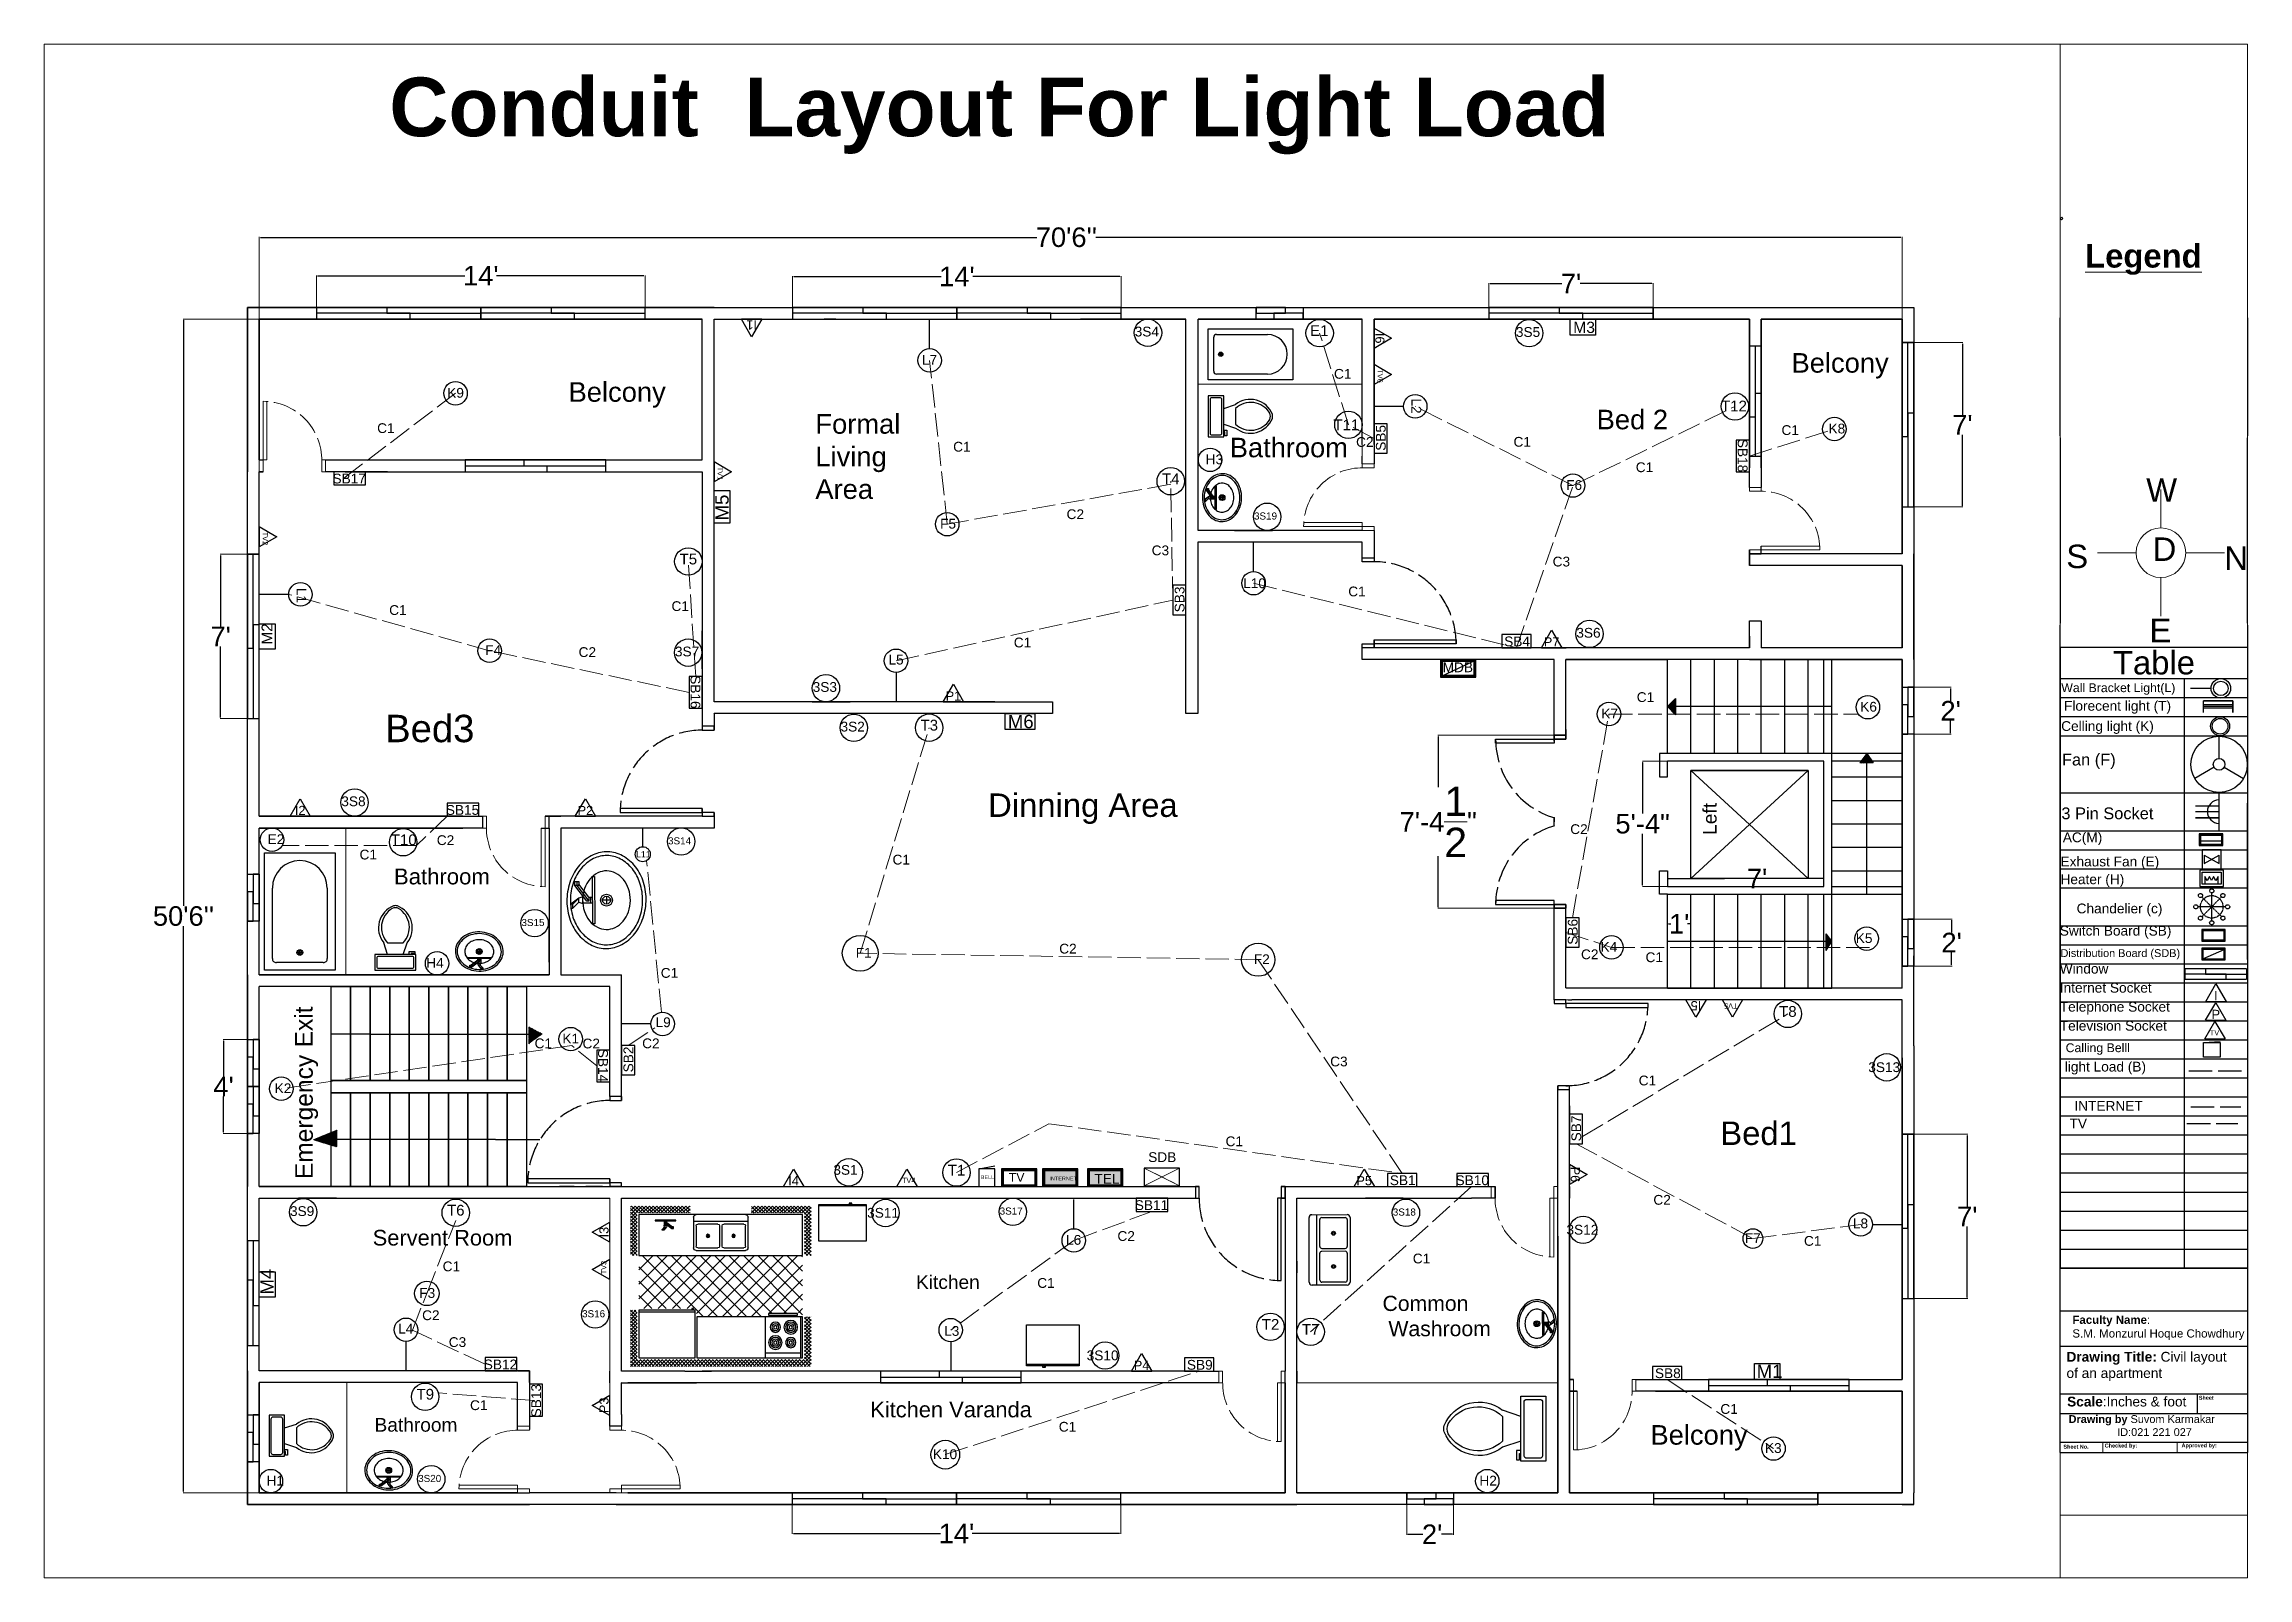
# Model space of a CAD drawing. Header units: inches. Extents: x 1396 to 31789, y 4626 to 27828.
# Drawn here: x 21099 to 22226, y 26089 to 26873 of the extents above; entities that cross this region are included whole.
import ezdxf
from ezdxf.enums import TextEntityAlignment as Align

# ---------------------------------------------------------------- set-up
doc = ezdxf.new("R2010")
doc.units = ezdxf.units.IN
doc.header["$MEASUREMENT"] = 0
doc.linetypes.add('ACAD_ISO02W100', pattern=[15, 12, -3])
for name, color, linetype in [('bath', 4, 'Continuous'), ('freecads.com', 7, 'Continuous'), ('iNTERNET', 30, 'ACAD_ISO02W100'), ('light_dwgmodels.com', 250, 'ACAD_ISO02W100'), ('TV WIRE', 62, 'ACAD_ISO02W100')]:
    doc.layers.add(name, color=color, linetype=linetype)
doc.layers.add('block cover', color=7, linetype='Continuous', lineweight=30)
doc.layers.add('text', color=6, linetype='Continuous', lineweight=9)
doc.styles.add('Arial', font='arial.ttf')
doc.styles.add('Arial_B_1', font='arialbd.ttf', dxfattribs={"height": 2})
doc.styles.get("Standard").update_dxf_attribs({"font": 'arial.ttf'})
doc.dimstyles.new('civil layout', dxfattribs={"dimtxt": 10, "dimasz": 0.625, "dimexe": 0.18, "dimexo": 0.0625, "dimgap": 0.09, "dimtad": 0, "dimtih": 1, "dimtoh": 1, "dimdec": 1, "dimzin": 0, "dimdsep": 46, "dimlunit": 4, "dimtxsty": 'Standard', "dimcen": 0.09, "dimclrd": 256, "dimclre": 256, "dimclrt": 256, "dimadec": 0, "dimazin": 0, "dimtfac": 1.5, "dimtdec": 1, "dimtofl": 0, "dimtmove": 0, "dimatfit": 0, "dimfxl": 1, "dimtolj": 1, "dimtzin": 0, "dimlwe": -1, "dimarcsym": 0})
picture_1 = doc.add_image_def('image1.png', size_in_pixel=(800, 727))
pattern_1 = [(135, (22063.28719, 26159.39342), (-0.088388348, -0.088388348), [])]

msp = doc.modelspace()

# ---------------------------------------------------------------- texts
at = {"color": 0, "style": 'Arial'}
for s, rotation, p in [('I1', 180, (21460.68, 26729.4)), ('I6', 270, (21781.87, 26722.64)), ('I5', 180, (21943.49, 26381.45)), ('P6', 270, (21881.79, 26295.14)), ('I3', 90, (21385.19, 26265.64)), ('P3', 90, (21385.19, 26177.1))]:
    msp.add_text(s, height=4.666, rotation=rotation, dxfattribs=at).set_placement(p, align=Align.MIDDLE_CENTER)
for s, height, p in [('L7', 5, (21547.73, 26709.12)), ('C1', 5, (21758.43, 26701.92)), ('K9', 5, (21305.04, 26692.22)), ('C1', 5, (21269.21, 26674.17)), ('C2', 5, (21769.71, 26667.08)), ('C1', 5, (21850.21, 26667.17)), ('C1', 5, (21987.21, 26673.17)), ('K8', 5, (22011.25, 26673.96)), ('C1', 5, (21563.71, 26664.67)), ('H3', 5, (21692.82, 26658.2)), ('C1', 5, (21912.71, 26654.17)), ('SB17', 5, (21246.39, 26648.4)), ('F6', 5, (21877.11, 26645.08)), ('F5', 5, (21557.02, 26625.32)), ('C2', 5, (21621.71, 26630.17)), ('C3', 5, (21665.21, 26611.67)), ('C3', 5, (21870.21, 26605.95)), ('L10', 5, (21711.97, 26594.87)), ('C1', 5, (21765.71, 26590.67)), ('C1', 5, (21275.36, 26581.17)), ('C1', 5, (21419.71, 26583.17)), ('C1', 5, (21594.71, 26564.58)), ('SB4', 5, (21845.44, 26565.14)), ('F4', 5, (21324.45, 26560.62)), ('C2', 5, (21372.21, 26559.67)), ('L5', 5, (21530.64, 26555.83)), ('C1', 5, (21913.21, 26536.67)), ('K6', 5, (22027.48, 26531.75)), ('K7', 5, (21895.09, 26528.25)), ('SB15', 5, (21304.31, 26478.99)), ('E2', 5, (21213.2, 26464.02)), ('C2', 5, (21299.71, 26463.54)), ('C2', 5, (21879.21, 26469.17)), ('C1', 5, (21260.21, 26456.17)), ('L11', 3.2, (21401.61, 26457.22)), ('C1', 5, (21532.71, 26453.58)), ('C2', 5, (21617.94, 26408.08)), ('K4', 5, (21894.72, 26408.98)), ('K5', 5, (22025.19, 26413.45)), ('H4', 5, (21294.31, 26400.8)), ('C1', 5, (21414.21, 26395.67)), ('F1', 5, (21513.92, 26405.96)), ('F2', 5, (21717.44, 26402.67)), ('C2', 5, (21884.71, 26405.17)), ('C1', 5, (21917.71, 26403.67)), ('K1', 5, (21363.93, 26362.09)), ('L9', 5, (21411.56, 26370.45)), ('C1', 5, (21349.71, 26359.67)), ('C2', 5, (21374.21, 26359.58)), ('C2', 5, (21404.71, 26359.67)), ('C3', 5, (21756.47, 26350.39)), ('C1', 5, (21914.21, 26340.67)), ('K2', 5, (21216.81, 26336.71)), ('C1', 5, (21702.98, 26309.58)), ('SDB', 5, (21663.43, 26301.5)), ('SB1', 5, (21786.96, 26289.69)), ('SB10', 5, (21820.58, 26289.69)), ('SB11', 5, (21656.57, 26276.96)), ('C2', 5, (21921.71, 26279.67)), ('C2', 5, (21647.71, 26261.17)), ('F7', 5, (21968.44, 26260.1)), ('L8', 5, (22023.72, 26267.64)), ('L6', 5, (21621.42, 26259.21)), ('C1', 5, (21798.71, 26249.67)), ('C1', 5, (21998.71, 26258.67)), ('C1', 5, (21302.71, 26245.67)), ('C1', 5, (21606.71, 26237.17)), ('F3', 5, (21290.75, 26232.06)), ('C2', 5, (21292.21, 26220.67)), ('L4', 5, (21279.94, 26213.83)), ('C3', 5, (21305.82, 26206.94)), ('L3', 5, (21559.11, 26212.65)), ('SB12', 5, (21323.73, 26195.51)), ('SB9', 5, (21683.2, 26195.33)), ('SB8', 5, (21922.51, 26191.03)), ('C1', 5, (21316.71, 26174.67)), ('C1', 5, (21955.96, 26172.75)), ('C1', 5, (21617.71, 26163.67)), ('K10', 5, (21553.32, 26149.64)), ('K3', 5, (21978.75, 26152.78)), ('H1', 5, (21212.62, 26136.13)), ('H2', 5, (21832.76, 26136.13))]:
    msp.add_text(s, height=height).set_placement(p)
for s, height, rotation, p in [('L2', 5, 270, (21798.01, 26691.88)), ('SB5', 5, 90, (21784.86, 26665.08)), ('SB18', 5, 270, (21964.86, 26671.18)), ('L1', 5, 270, (21228.09, 26594.99)), ('SB3', 5, 90, (21681.99, 26582.5)), ('SB16', 5, 270, (21429.45, 26550.36)), ('SB6', 5, 90, (21882.97, 26412.57)), ('Emergency ', 9, 90.0025, (21236.31, 26292.73)), ('SB14', 5, 270, (21382.19, 26359.39)), ('SB2', 5, 90, (21400.17, 26347.33)), ('SB7', 5, 90, (21884.79, 26312.06)), ('SB13', 5, 90, (21353.01, 26170.97))]:
    msp.add_text(s, height=height, rotation=rotation).set_placement(p)
for s, height, p in [('P7', 4.666, (21869.68, 26567.38)), ('P1', 4.666, (21563.86, 26539.75)), ('I2', 4.666, (21229.86, 26481.24)), ('P2', 4.666, (21375.68, 26481.24)), ('I', 4.67, (22209.31, 26386.57)), ('P', 4.67, (22209.27, 26376.97)), ('I4', 4.666, (21482.11, 26291.94)), ('P5', 4.666, (21773.86, 26291.94)), ('P4', 4.666, (21660.06, 26197.58))]:
    msp.add_text(s, height=height, dxfattribs=at).set_placement(p, align=Align.MIDDLE_CENTER)
at = {"attachment_point": 6}
for s, insert, char_height, width in [('3S4', (21668.96, 26726), 5, 10), ('E1', (21755.59, 26726.51), 5.5, 10), ('3S5', (21863.84, 26725.77), 5, 10), ('T12', (21969.53, 26687.98), 5.5, 10), ('T11', (21771.34, 26678.36), 5.5, 10), ('T4', (21679.45, 26650.75), 5.5, 10), ('3S19', (21729.31, 26631.72), 3.614, 7.2287), ('T5', (21432.82, 26609.71), 5.5, 10), ('3S6', (21894.74, 26572.01), 5, 10), ('3S7', (21433.88, 26562.45), 5, 10), ('3S3', (21504.32, 26544.32), 5, 10), ('3S2', (21518.54, 26524.05), 5, 10), ('T3', (21555.98, 26524.78), 5.5, 10), ('3S8', (21263.32, 26485.87), 5, 10), ('T10', (21289.44, 26466.19), 5.5, 10), ('3S14', (21429.73, 26465.67), 3.614, 7.2287), ('3S15', (21354.78, 26423.91), 3.614, 7.2287), ('T8', (21994.95, 26378.43), 5.5, 10), ('3S13', (22047.89, 26349.95), 5, 10), ('3S1', (21514.88, 26297.46), 5, 10), ('T1', (21569.95, 26297.33), 5.5, 10), ('3S9', (21237.07, 26276.37), 5, 10), ('T6', (21313.9, 26276.83), 5.5, 10), ('3S11', (21536.04, 26275.5), 5, 10), ('3S17', (21599.28, 26276.41), 3.614, 7.2287), ('3S18', (21800.28, 26275.91), 3.614, 7.2287), ('3S12', (21893.59, 26266.86), 5, 10), ('3S16', (21385.78, 26223.91), 3.614, 7.2287), ('T2', (21730.45, 26218.48), 5.5, 10), ('T7', (21750.99, 26215.91), 5.5, 10), ('3S10', (21648.28, 26202.61), 5, 10), ('T9', (21298.3, 26182.75), 5.5, 10), ('3S20', (21301.97, 26139.72), 3.614, 7.2287)]:
    msp.add_mtext(s, dxfattribs=dict(at, insert=insert, char_height=char_height, width=width))
at = {"attachment_point": 1}
for s, width, gutter_width, insert, char_height in [('{\\C1;M3}', 26.9268, 1.15, (21880.74, 26731.05), 5.729), ('{\\C1;M6}', 32.0118, 1.36, (21591.66, 26530.08), 6.811), ('{\\C6;Dinning Area}', 149.0576, 1, (21581.59, 26489.93), 12), ('{\\C1;M1}', 32.0118, 1.36, (21974.51, 26197.95), 6.811)]:
    msp.add_mtext_dynamic_manual_height_columns(s, width=width, gutter_width=gutter_width, heights=[0], dxfattribs=dict(at, insert=insert, char_height=char_height))
at = {"attachment_point": 1, "rotation": 90}
for s, width, gutter_width, insert, char_height in [('{\\C1;M5}', 32.0118, 1.36, (21442.12, 26629.47), 6.811), ('{\\C1;M2}', 26.2147, 1.12, (21210.11, 26566.05), 5.578), ('{\\C1;M4}', 32.0118, 1.36, (21209.56, 26233.74), 6.811)]:
    msp.add_mtext_dynamic_manual_height_columns(s, width=width, gutter_width=gutter_width, heights=[0], dxfattribs=dict(at, insert=insert, char_height=char_height))
at = {"color": 7, "attachment_point": 1}
for s, width, insert, char_height in [('MDB', 10.5, (21813.98, 26556.88), 5), ('{\\C4;Calling Belll}', 43.5, (22132.48, 26362.17), 4.5), ('BELL', 5, (21577.83, 26294.75), 2), ('TV', 14.2018, (21592.14, 26295.9), 4.5), ('INTERNET', 11.1162, (21612.95, 26294.08), 2), ('TEL', 10, (21635.95, 26295.44), 5)]:
    msp.add_mtext_dynamic_manual_height_columns(s, width=width, gutter_width=1, heights=[0], dxfattribs=dict(at, insert=insert, char_height=char_height))
at = {"insert": (21227.18, 26360.07), "char_height": 9, "width": 20.8661, "attachment_point": 1, "rotation": 90}
msp.add_mtext('Exit', dxfattribs=at)
at = {"layer": 'bath', "color": 254, "linetype": 'ACAD_ISO02W100', "true_color": 0xddb3d4}
msp.add_text('Table', height=12, dxfattribs=at).set_placement((22156.68, 26550.77))
at = {"layer": 'bath', "color": 4, "linetype": 'ACAD_ISO02W100', "char_height": 2.7, "attachment_point": 1}
for s, heights, insert, rotation in [('{\\C31;\\c6737150;TV6}', [2.7], (21783.37, 26706.74), 270), ('{\\C31;\\c6737150;TV1}', [0], (21445.93, 26656.98), 270), ('{\\C31;\\c6737150;TV2}', [0], (21213.37, 26623.74), 270), ('{\\C31;\\c6737150;TV5}', [0], (21964.77, 26379.95), 180), ('{\\C31;\\c6737150;TV3}', [0], (21383.69, 26244.05), 90)]:
    msp.add_mtext_dynamic_manual_height_columns(s, width=7.776, gutter_width=0.9, heights=heights, dxfattribs=dict(at, insert=insert, rotation=rotation))
at = {"layer": 'bath', "color": 1, "linetype": 'ACAD_ISO02W100', "attachment_point": 1}
for s, width, heights, insert, char_height in [('\\pxql;{\\C256;Wall Bracket Light(L)}', 68.5772, [2.06], (22130.25, 26546.21), 4.5), ('{\\C4;Fan (F)}', 63.6606, [0.00524], (22130.61, 26510.21), 6), ('{\\C4;3 Pin Socket}', 63.6606, [0], (22130.32, 26482.75), 6), ('{\\C4;AC(M)}', 63.6606, [0], (22131.05, 26469.99), 5), ('\\pxqc;{\\C256;Exhaust Fan (E)}', 63.0102, [0], (22123.6, 26457.62), 5)]:
    msp.add_mtext_dynamic_manual_height_columns(s, width=width, gutter_width=1, heights=heights, dxfattribs=dict(at, insert=insert, char_height=char_height))
at = {"layer": 'bath', "color": 0, "insert": (22131.67, 26537.21), "char_height": 5, "attachment_point": 1}
msp.add_mtext_dynamic_manual_height_columns('{\\C4;Florecent light (T)}', width=60.3012, gutter_width=1, heights=[0], dxfattribs=at)
at = {"layer": 'bath', "color": 4, "linetype": 'ACAD_ISO02W100', "attachment_point": 1}
for s, width, gutter_width, insert, char_height in [('\\pxqc;Heater (H)', 63.6606, 1, (22114.33, 26448.54), 5), ('\\pxqc;Chandelier (c)', 63.6606, 1, (22128.21, 26433.62), 5), ('Switch Board (SB)', 63.6606, 1, (22129.5, 26422.25), 5), ('Window', 63.6606, 1, (22129.5, 26402.81), 5), ('Distribution Board (SDB)', 996.0397, 1, (22129.87, 26410.3), 4), ('Internet Socket', 63.6606, 1, (22129.5, 26393.09), 5), ('Telephone Socket', 63.6606, 1, (22129.5, 26383.37), 5), ('Television Socket', 63.6606, 1, (22129.5, 26373.65), 5), ('{\\C31;\\c6737150;TV}', 7.776, 0.9, (22206.19, 26368.9), 2.7), ('{\\C31;\\c6737150;TV4}', 7.776, 0.9, (21537.52, 26293.44), 2.7)]:
    msp.add_mtext_dynamic_manual_height_columns(s, width=width, gutter_width=gutter_width, heights=[0], dxfattribs=dict(at, insert=insert, char_height=char_height))
at = {"layer": 'freecads.com', "lineweight": 30, "style": 'Arial_B_1'}
for s, p in [('Sheet', (22200.59, 26179.97)), ('Sheet No.', (22131.35, 26154.98)), ('Checked by:', (22152.49, 26155.55)), ('Approved by:', (22191.76, 26155.64))]:
    msp.add_text(s, height=2, dxfattribs=at).set_placement(p)
at = {"layer": 'iNTERNET', "lineweight": 25, "insert": (22136.98, 26332.67), "char_height": 5, "attachment_point": 1}
msp.add_mtext_dynamic_manual_height_columns('INTERNET', width=20.5, gutter_width=1, heights=[0], dxfattribs=at)
at = {"layer": 'light_dwgmodels.com', "insert": (22132.04, 26352.75), "char_height": 5, "attachment_point": 1}
msp.add_mtext_dynamic_manual_height_columns('{\\C4;light Load (B)}', width=48, gutter_width=1, heights=[0.327], dxfattribs=at)
at = {"layer": 'text', "color": 0, "attachment_point": 1}
for s, width, gutter_width, heights, insert, char_height in [('{\\fArial|b1|i0|c0|p34;Conduit  Layout For Light Load}', 662.9014, 1, [0], (21275.43, 26855.89), 30), ('{\\fArial|b1|i0|c0|p34;\\L\\C256;Legend}', 55.465, 1, [0], (22142.46, 26770.74), 12), ('W', 19.2567, 1, [0], (22173.67, 26651.05), 12), ('S', 14.1665, 1, [0], (22132.81, 26617.11), 12), ('D', 3.2223, 1, [0], (22176.97, 26620.8), 12), ('N', 19.8964, 1, [0.374], (22213.63, 26616.21), 12), ('E', 8.0162, 1, [0], (22175.35, 26579.25), 12), ('{\\C4;Celling light (K)}', 59.5205, 1, [0], (22130.22, 26526.86), 5), ('{\\fArial|b1|i0|c0|p34;Faculty Name\\fArial|b0|i0|c0|p34;\\C256;: \\PS.M. Monzurul Hoque Chowdhury}', 266.8461, 0.839, [26.56], (22135.95, 26222.97), 4.1966), ('{\\fArial|b1|i0|c0|p34;\\C7;Drawing Title:\\fArial|b0|i0|c0|p34;\\C256;\\c0; \\C256;Civil layout of an apartment}', 83.2593, 1, [0], (22132.93, 26204.44), 5), ('{\\C256;Kitchen Varanda}', 89.002, 1, [21.46], (21521.31, 26178.99), 8), ('{\\fArial|b1|i0|c0|p34;\\C7;Scale\\fArial|b0|i0|c0|p34;\\C256;:Inches & foot}', 74.0805, 1, [0], (22133.25, 26181.54), 5), ('{\\fArial|b1|i0|c0|p34;\\C9;Drawing by\\C256; \\fArial|b0|i0|c0|p34;Suvom Karmakar\\P                ID:021 221 027}', 88.5075, 1, [0], (22134, 26172.1), 4)]:
    msp.add_mtext_dynamic_manual_height_columns(s, width=width, gutter_width=gutter_width, heights=heights, dxfattribs=dict(at, insert=insert, char_height=char_height))
at = {"layer": 'text', "attachment_point": 1}
for s, width, gutter_width, heights, insert, char_height in [('Belcony', 43.4977, 1, [0], (21992.33, 26715.04), 10), ('Belcony', 43.4977, 1, [0], (21367.08, 26700.15), 10), ('Formal Living Area', 48.799, 1, [0], (21493.26, 26683.82), 10), ('Bed 2', 41.61, 1, [0], (21892.71, 26686.08), 10), ('Bathroom', 23.8537, 1.42, [0], (21705.15, 26671.75), 9.97), ('Bed3', 67.3511, 1.4, [0], (21273.3, 26530.12), 13.994), ('Bathroom', 19.3597, 1.16, [0], (21277.81, 26451.52), 8.092), ('Bed1', 25.2737, 1, [0], (21955.92, 26322.21), 12), ('Servent Room', 82.5954, 1, [0], (21266.93, 26266.81), 8), ('Kitchen', 32.7734, 1, [0], (21544.71, 26243.62), 7), ('Bathroom', 16.748, 1, [25.62], (21267.87, 26170.65), 7), ('Belcony', 43.4977, 1, [0], (21920.21, 26167.01), 10)]:
    msp.add_mtext_dynamic_manual_height_columns(s, width=width, gutter_width=gutter_width, heights=heights, dxfattribs=dict(at, insert=insert, char_height=char_height))
at = {"layer": 'text', "insert": (21947.03, 26468.75), "char_height": 7, "attachment_point": 1, "rotation": 90}
msp.add_mtext_dynamic_manual_height_columns('Left', width=36.3627, gutter_width=1, heights=[0], dxfattribs=at)
at = {"layer": 'text', "color": 0, "insert": (21783.22, 26233.1), "char_height": 7.7522, "attachment_point": 1, "rotation": 0.07442}
msp.add_mtext_dynamic_manual_height_columns('{\\C256;Common\\P Washroom}', width=105.691, gutter_width=1.55, heights=[34.95], dxfattribs=at)
at = {"layer": 'TV WIRE', "lineweight": 25, "insert": (22134.48, 26323.67), "char_height": 5, "attachment_point": 1}
msp.add_mtext_dynamic_manual_height_columns('TV', width=15, gutter_width=1, heights=[0], dxfattribs=at)

# ---------------------------------------------------------------- blocks, each defined once
blk = doc.blocks.new('*D105')
at = {"layer": 'Defpoints', "color": 0, "transparency": 16777216}
for p in [(21208.9, 26732.4), (21170.2, 26132.4), (21208.9, 26132.4)]:
    blk.add_point(p, dxfattribs=at)
at = {"layer": 'text', "transparency": 16777216}
for p, q in [((21208.8, 26732.4), (21170, 26732.4)), ((21208.8, 26132.4), (21170, 26132.4))]:
    blk.add_line(p, q, dxfattribs=at)
at = {"layer": 'text', "lineweight": -2, "transparency": 16777216}
for p, q in [((21170.2, 26731.8), (21170.2, 26432.4)), ((21170.2, 26133), (21170.2, 26422))]:
    blk.add_line(p, q, dxfattribs=at)
at = {"layer": 'text', "transparency": 16777216}
for points in [[(21170.1, 26731.8), (21170.3, 26731.8), (21170.2, 26732.4)], [(21170.1, 26133), (21170.3, 26133), (21170.2, 26132.4)]]:
    blk.add_solid(points, dxfattribs=at)
at = {"layer": 'text', "transparency": 16777216, "insert": (21170.2, 26427.2), "char_height": 10, "attachment_point": 5}
blk.add_mtext("\\A1;50'6''", dxfattribs=at)
blk = doc.blocks.new('*D106')
at = {"layer": 'Defpoints', "color": 0, "transparency": 16777216}
for p in [(21208.9, 26774.2), (21208.9, 26732.4), (22048.9, 26732.4)]:
    blk.add_point(p, dxfattribs=at)
at = {"layer": 'text', "transparency": 16777216}
for p, q in [((21208.9, 26732.5), (21208.9, 26774.4)), ((22048.9, 26732.5), (22048.9, 26774.4))]:
    blk.add_line(p, q, dxfattribs=at)
at = {"layer": 'text', "lineweight": -2, "transparency": 16777216}
for p, q in [((21209.5, 26774.2), (21606.5, 26774.2)), ((22048.3, 26774.2), (21636.7, 26774.2))]:
    blk.add_line(p, q, dxfattribs=at)
at = {"layer": 'text', "transparency": 16777216}
for points in [[(21209.5, 26774.3), (21209.5, 26774.1), (21208.9, 26774.2)], [(22048.3, 26774.3), (22048.3, 26774.1), (22048.9, 26774.2)]]:
    blk.add_solid(points, dxfattribs=at)
at = {"layer": 'text', "transparency": 16777216, "insert": (21621.6, 26774.2), "char_height": 10, "attachment_point": 5}
blk.add_mtext("\\A1;70'6''", dxfattribs=at)
blk = doc.blocks.new('*D116')
at = {"layer": 'Defpoints', "color": 0, "transparency": 16777216}
for p in [(21928.9, 26438.4), (21940.9, 26438.4), (21940.9, 26423.3)]:
    blk.add_point(p, dxfattribs=at)
at = {"layer": 'text', "transparency": 16777216}
for p, q in [((21928.9, 26438.3), (21928.9, 26423.1)), ((21940.9, 26438.3), (21940.9, 26423.1))]:
    blk.add_line(p, q, dxfattribs=at)
at = {"layer": 'text', "lineweight": -2, "transparency": 16777216}
for p, q in [((21929.5, 26423.3), (21930.7, 26423.3)), ((21940.3, 26423.3), (21939.1, 26423.3))]:
    blk.add_line(p, q, dxfattribs=at)
at = {"layer": 'text', "transparency": 16777216}
for points in [[(21929.5, 26423.4), (21929.5, 26423.2), (21928.9, 26423.3)], [(21940.3, 26423.4), (21940.3, 26423.2), (21940.9, 26423.3)]]:
    blk.add_solid(points, dxfattribs=at)
at = {"layer": 'text', "transparency": 16777216, "insert": (21934.9, 26423.3), "char_height": 10, "attachment_point": 5}
blk.add_mtext("\\A1;1'", dxfattribs=at)
blk = doc.blocks.new('*D117')
at = {"layer": 'Defpoints', "color": 0, "transparency": 16777216}
for p in [(21916.2, 26506.4), (21928.9, 26506.4), (21928.9, 26442.4)]:
    blk.add_point(p, dxfattribs=at)
at = {"layer": 'text', "transparency": 16777216}
for p, q in [((21928.8, 26506.4), (21916.1, 26506.4)), ((21928.8, 26442.4), (21916.1, 26442.4))]:
    blk.add_line(p, q, dxfattribs=at)
at = {"layer": 'text', "lineweight": -2, "transparency": 16777216}
for p, q in [((21916.2, 26505.8), (21916.2, 26479.6)), ((21916.2, 26443), (21916.2, 26469.2))]:
    blk.add_line(p, q, dxfattribs=at)
at = {"layer": 'text', "transparency": 16777216}
for points in [[(21916.1, 26505.8), (21916.4, 26505.8), (21916.2, 26506.4)], [(21916.1, 26443), (21916.4, 26443), (21916.2, 26442.4)]]:
    blk.add_solid(points, dxfattribs=at)
at = {"layer": 'text', "transparency": 16777216, "insert": (21916.2, 26474.4), "char_height": 10, "attachment_point": 5}
blk.add_mtext('\\A1;5\'-4"', dxfattribs=at)
blk = doc.blocks.new('*D118')
at = {"layer": 'Defpoints', "color": 0, "transparency": 16777216}
for p in [(21928.9, 26446.4), (21928.9, 26442.4), (22008.9, 26442.4)]:
    blk.add_point(p, dxfattribs=at)
at = {"layer": 'text', "transparency": 16777216}
for p, q in [((21928.9, 26442.5), (21928.9, 26446.6)), ((22008.9, 26442.5), (22008.9, 26446.6))]:
    blk.add_line(p, q, dxfattribs=at)
at = {"layer": 'text', "lineweight": -2, "transparency": 16777216}
for p, q in [((21929.5, 26446.4), (21958.1, 26446.4)), ((22008.3, 26446.4), (21979.7, 26446.4))]:
    blk.add_line(p, q, dxfattribs=at)
at = {"layer": 'text', "transparency": 16777216}
for points in [[(21929.5, 26446.5), (21929.5, 26446.3), (21928.9, 26446.4)], [(22008.3, 26446.5), (22008.3, 26446.3), (22008.9, 26446.4)]]:
    blk.add_solid(points, dxfattribs=at)
at = {"layer": 'text', "transparency": 16777216, "insert": (21968.9, 26446.4), "char_height": 10, "attachment_point": 5}
blk.add_mtext("\\A1;   7'", dxfattribs=at)
blk = doc.blocks.new('*D119')
at = {"layer": 'Defpoints', "color": 0, "transparency": 16777216}
for p in [(22054.9, 26315.7), (22054.9, 26231.7), (22082.2, 26231.7)]:
    blk.add_point(p, dxfattribs=at)
at = {"layer": 'text', "transparency": 16777216}
for p, q in [((22054.9, 26315.7), (22082.4, 26315.7)), ((22054.9, 26231.7), (22082.4, 26231.7))]:
    blk.add_line(p, q, dxfattribs=at)
at = {"layer": 'text', "lineweight": -2, "transparency": 16777216}
for p, q in [((22082.2, 26315.1), (22082.2, 26278.8)), ((22082.2, 26232.3), (22082.2, 26268.6))]:
    blk.add_line(p, q, dxfattribs=at)
at = {"layer": 'text', "transparency": 16777216}
for points in [[(22082.1, 26315.1), (22082.3, 26315.1), (22082.2, 26315.7)], [(22082.1, 26232.3), (22082.3, 26232.3), (22082.2, 26231.7)]]:
    blk.add_solid(points, dxfattribs=at)
at = {"layer": 'text', "transparency": 16777216, "insert": (22082.2, 26273.7), "char_height": 10, "width": 23.327, "attachment_point": 5}
blk.add_mtext("\\A1;7'", dxfattribs=at)
blk = doc.blocks.new('*D120')
at = {"layer": 'Defpoints', "color": 0, "transparency": 16777216}
for p in [(21649.6, 26754.2), (21481.6, 26732.4), (21649.6, 26732.4)]:
    blk.add_point(p, dxfattribs=at)
at = {"layer": 'text', "transparency": 16777216}
for p, q in [((21481.6, 26732.5), (21481.6, 26754.4)), ((21649.6, 26732.5), (21649.6, 26754.4))]:
    blk.add_line(p, q, dxfattribs=at)
at = {"layer": 'text', "lineweight": -2, "transparency": 16777216}
for p, q in [((21482.2, 26754.2), (21557.5, 26754.2)), ((21649, 26754.2), (21573.7, 26754.2))]:
    blk.add_line(p, q, dxfattribs=at)
at = {"layer": 'text', "transparency": 16777216}
for points in [[(21482.2, 26754.3), (21482.2, 26754.1), (21481.6, 26754.2)], [(21649, 26754.3), (21649, 26754.1), (21649.6, 26754.2)]]:
    blk.add_solid(points, dxfattribs=at)
at = {"layer": 'text', "transparency": 16777216, "insert": (21565.6, 26754.2), "char_height": 10, "attachment_point": 5}
blk.add_mtext("\\A1;14'", dxfattribs=at)
blk = doc.blocks.new('*D121')
at = {"layer": 'Defpoints', "color": 0, "transparency": 16777216}
for p in [(21795.6, 26126.4), (21819.6, 26126.4), (21819.6, 26111.2)]:
    blk.add_point(p, dxfattribs=at)
at = {"layer": 'text', "transparency": 16777216}
for p, q in [((21795.6, 26126.3), (21795.6, 26111)), ((21819.6, 26126.3), (21819.6, 26111))]:
    blk.add_line(p, q, dxfattribs=at)
at = {"layer": 'text', "lineweight": -2, "transparency": 16777216}
for p, q in [((21796.2, 26111.2), (21803.8, 26111.2)), ((21819, 26111.2), (21813.4, 26111.2))]:
    blk.add_line(p, q, dxfattribs=at)
at = {"layer": 'text', "transparency": 16777216}
for points in [[(21796.2, 26111.3), (21796.2, 26111.1), (21795.6, 26111.2)], [(21819, 26111.3), (21819, 26111.1), (21819.6, 26111.2)]]:
    blk.add_solid(points, dxfattribs=at)
at = {"layer": 'text', "transparency": 16777216, "insert": (21808.6, 26111.2), "char_height": 10, "attachment_point": 5}
blk.add_mtext("\\A1;2'", dxfattribs=at)
blk = doc.blocks.new('Toilet - top')
for p, q in [((9.5, -6), (9.5, -2)), ((-10, -8.5), (-8, -8.5)), ((-10, -9.5), (-10, -8.5)), ((-7, -9.5), (-10, -9.5)), ((-8, -8.5), (-8, -8)), ((-7, -8), (-7, -9.5)), ((-4, -8), (-6, -14)), ((4, -14), (-4, -14)), ((4, -8), (6, -14))]:
    blk.add_line(p, q)
blk.add_lwpolyline([(10.5, -8), (10.5, 0), (-10.5, 0), (-10.5, -8)], close=True)
for points in [[(-9.5, -2), (-9.5, -6)], [(8.5, -1), (-8.5, -1)], [(-8.5, -7), (8.5, -7)]]:
    blk.add_lwpolyline(points)
for centre, radius, start, end in [((-8.62, -1.88), 0.884, 81.8699, 188.1301), ((-8.62, -6.12), 0.884, 171.8699, 278.1301), ((8.62, -1.88), 0.884, 351.8699, 98.1301), ((8.62, -6.12), 0.884, 261.8699, 8.1301), ((3.52, -21.58), 12.17, 141.46911, 247.97143), ((4.2, -21.82), 11.33, 136.36773, 238.94682), ((-3.52, -21.58), 12.17, 292.02843, 38.53071), ((-4.2, -21.82), 11.33, 301.05301, 43.63209), ((0, -27.88), 4, 245.73182, 294.26817), ((0, -29), 4, 254.86053, 285.13947)]:
    blk.add_arc(centre, radius, start, end)
blk = doc.blocks.new('Faucet - single handle front')
for p, q in [((-2, 6), (-2, 5.5)), ((-1, 6), (-2, 6)), ((-1, 5.5), (-1, 6)), ((0.5, 4), (-1, 6)), ((-0.5, 4), (-2, 5.5)), ((-2, 5.5), (-1, 5.5)), ((-1, 5.5), (0.5, 4)), ((-0.75, 3), (0.75, 3)), ((-0.75, 0.5), (-0.75, 3)), ((-0.75, 1), (0.75, 1)), ((-0.5, 4), (0.5, 4)), ((-0.25, 2), (3.75, 5)), ((3.75, 4.5), (-0.25, 1.5)), ((-0.25, 1.5), (-0.25, 2)), ((0.75, 1.5), (-0.25, 1.5)), ((0.75, 1.5), (4.08742, 4.003)), ((0.75, 3), (0.75, 2.7386)), ((0.75, 1.5), (0.75, 0.5)), ((3.75, 4.5), (3.75, 5)), ((3.75, 5), (4.75, 5)), ((3.75, 4), (3.75, 4.5)), ((4.75, 4.5), (3.75, 4.5)), ((4.75, 4), (3.75, 4)), ((4.75, 5), (4.75, 4.5)), ((4.75, 4.5), (4.75, 4))]:
    blk.add_line(p, q)
blk.add_lwpolyline([(-6, 0), (-6, 0.5), (6, 0.5), (6, 0)], close=True)
for centre, start, end in [((1.25426, 3.0302), 151.0646, 180.8629), ((-1.25426, 3.0302), 359.1371, 28.93536)]:
    blk.add_arc(centre, 2.00448, start, end)
blk = doc.blocks.new('Kitchen Layout - 7 x 8 ft')
for p, q in [((-5, 81.3), (2.7, 89)), ((-5, 83.4), (0.6, 89)), ((-5, 85.6), (-1.6, 89)), ((-5, 87.7), (-3.7, 89)), ((-1, 85), (-5, 89)), ((-1, 82.9), (-5, 86.9)), ((-1, 80.7), (-5, 84.7)), ((-5, 79.2), (-1, 83.2)), ((-1, 78.6), (-5, 82.6)), ((-5, 77.1), (-1, 81.1)), ((-1, 76.5), (-5, 80.5)), ((-5, 75), (-1, 79)), ((-1, 74.4), (-5, 78.4)), ((1.1, 85), (-2.9, 89)), ((3.2, 85), (-0.8, 89)), ((0.8, 85), (4.8, 89)), ((5.3, 85), (1.3, 89)), ((2.9, 85), (6.9, 89)), ((7.5, 85), (3.5, 89)), ((5, 85), (9, 89)), ((9.6, 85), (5.6, 89)), ((7.2, 85), (11.2, 89)), ((11.7, 85), (7.7, 89)), ((9.3, 85), (13.3, 89)), ((13.8, 85), (9.8, 89)), ((11.4, 85), (15.4, 89)), ((15.9, 85), (11.9, 89)), ((13.5, 85), (17.5, 89)), ((18.1, 85), (14.1, 89)), ((15.7, 85), (19.7, 89)), ((20.2, 85), (16.2, 89)), ((17.8, 85), (21.8, 89)), ((22.3, 85), (18.3, 89)), ((19.9, 85), (23.9, 89)), ((24.4, 85), (20.4, 89)), ((22, 85), (26, 89)), ((26.5, 85), (22.5, 89)), ((24.1, 85), (28.1, 89)), ((28.7, 85), (24.7, 89)), ((26.3, 85), (30.3, 89)), ((30.8, 85), (26.8, 89)), ((28.4, 85), (32.4, 89)), ((32.9, 85), (28.9, 89)), ((30.5, 85), (34.5, 89)), ((35, 85), (31, 89)), ((32.6, 85), (36.6, 89)), ((37.2, 85), (33.2, 89)), ((34, 84), (96, 84)), ((34, 60), (34, 84)), ((34.7, 85), (38.7, 89)), ((39.3, 85), (35.3, 89)), ((36.9, 85), (40.9, 89)), ((41.4, 85), (37.4, 89)), ((39, 85), (43, 89)), ((43.5, 85), (39.5, 89)), ((41.1, 85), (45.1, 89)), ((45.6, 85), (41.6, 89)), ((43.2, 85), (47.2, 89)), ((47.8, 85), (43.8, 89)), ((45.4, 85), (49.4, 89)), ((49.9, 85), (45.9, 89)), ((47.5, 85), (51.5, 89)), ((52, 85), (48, 89)), ((49.6, 85), (53.6, 89)), ((54.1, 85), (50.1, 89)), ((51.7, 85), (55.7, 89)), ((56.2, 85), (52.2, 89)), ((53.8, 85), (57.8, 89)), ((58.4, 85), (54.4, 89)), ((56, 85), (60, 89)), ((60.5, 85), (56.5, 89)), ((58.1, 85), (62.1, 89)), ((62.6, 85), (58.6, 89)), ((60.2, 85), (64.2, 89)), ((64.7, 85), (60.7, 89)), ((62.3, 85), (66.3, 89)), ((66.9, 85), (62.9, 89)), ((64.4, 85), (68.4, 89)), ((69, 85), (65, 89)), ((66.6, 85), (70.6, 89)), ((71.1, 85), (67.1, 89)), ((68.7, 85), (72.7, 89)), ((73.2, 85), (69.2, 89)), ((70.8, 85), (74.8, 89)), ((75.3, 85), (71.3, 89)), ((72.9, 85), (76.9, 89)), ((77.5, 85), (73.5, 89)), ((74, 81), (95, 81)), ((75.1, 85), (79.1, 89)), ((79.6, 85), (75.6, 89)), ((77.2, 85), (81.2, 89)), ((81.7, 85), (77.7, 89)), ((79.3, 85), (83.3, 89)), ((83.8, 85), (79.8, 89)), ((81.4, 85), (85.4, 89)), ((85.9, 85), (81.9, 89)), ((83.5, 85), (87.5, 89)), ((88.1, 85), (84.1, 89)), ((85.7, 85), (89.7, 89)), ((90.2, 85), (86.2, 89)), ((87.8, 85), (91.8, 89)), ((92.3, 85), (88.3, 89)), ((89.9, 85), (93.9, 89)), ((94.4, 85), (90.4, 89)), ((92, 85), (96, 89)), ((96.6, 85), (92.6, 89)), ((94.1, 85), (98.1, 89)), ((101, 82.7), (94.7, 89)), ((96, 84), (96, 60)), ((96.3, 85), (100.3, 89)), ((101, 84.8), (96.8, 89)), ((97, 83.6), (101, 87.6)), ((97, 81.5), (101, 85.5)), ((101, 80.6), (97, 84.6)), ((97, 79.4), (101, 83.4)), ((101, 78.4), (97, 82.4)), ((97, 77.2), (101, 81.2)), ((101, 76.3), (97, 80.3)), ((97, 75.1), (101, 79.1)), ((101, 74.2), (97, 78.2)), ((101, 86.9), (98.9, 89)), ((-5, 72.8), (-1, 76.8)), ((-1, 72.2), (-5, 76.2)), ((-5, 70.7), (-1, 74.7)), ((-1, 70.1), (-5, 74.1)), ((-5, 68.6), (-1, 72.6)), ((-1, 68), (-5, 72)), ((-5, 66.5), (-1, 70.5)), ((-1, 65.9), (-5, 69.9)), ((-5, 64.3), (-1, 68.3)), ((-1, 63.8), (-5, 67.8)), ((-5, 62.2), (-1, 66.2)), ((-1, 61.6), (-5, 65.6)), ((97, 73), (101, 77)), ((101, 72.1), (97, 76.1)), ((97, 70.9), (101, 74.9)), ((101, 69.9), (97, 73.9)), ((97, 68.8), (101, 72.8)), ((101, 67.8), (97, 71.8)), ((97, 66.6), (101, 70.6)), ((101, 65.7), (97, 69.7)), ((97, 64.5), (101, 68.5)), ((101, 63.6), (97, 67.6)), ((97, 62.4), (101, 66.4)), ((101, 61.5), (97, 65.5)), ((-5, 60.1), (-1, 64.1)), ((-1, 59.5), (-5, 63.5)), ((-5, 58), (-1, 62)), ((-1, 57.4), (-5, 61.4)), ((-1.7, 56), (-5, 59.3)), ((-3.8, 56), (-5, 57.2)), ((-4.9, 56), (-1, 59.9)), ((-2.7, 56), (-1, 57.7)), ((0, 57), (33, 57)), ((0, 30.6), (24.4, 55)), ((0, 39.1), (15.9, 55)), ((0, 47.5), (7.5, 55)), ((1.9, 24), (32.9, 55)), ((33.8, 24), (2.8, 55)), ((10.4, 24), (45.9, 59.5)), ((42.3, 24), (11.3, 55)), ((18.9, 24), (54.4, 59.5)), ((50.7, 24), (19.7, 55)), ((27.4, 24), (62.9, 59.5)), ((59.2, 24), (28.2, 55)), ((31, 55), (31, 56)), ((32, 55), (31, 55)), ((32, 56), (32, 55)), ((33, 55.1), (37.4, 59.5)), ((67.7, 24), (33.7, 58)), ((96, 60), (34, 60)), ((35.9, 24), (71.4, 59.5)), ((76.2, 24), (40.7, 59.5)), ((44.3, 24), (77.8, 57.5)), ((84.7, 24), (49.2, 59.5)), ((52.8, 24), (86.3, 57.5)), ((93.2, 24), (57.7, 59.5)), ((61.3, 24), (96, 58.7)), ((96, 29.7), (66.2, 59.5)), ((96, 38.1), (76.6, 57.5)), ((80, 60), (80, 59)), ((82, 59), (82, 60)), ((96, 46.6), (85.1, 57.5)), ((87, 59), (87, 60)), ((89, 60), (89, 59)), ((96, 55.1), (93.6, 57.5)), ((97, 60.3), (101, 64.3)), ((100.3, 60), (97, 63.3)), ((98.2, 60), (97, 61.2)), ((98.8, 60), (101, 62.2)), ((101, 60), (101, 60)), ((25.3, 24), (0, 49.3)), ((16.8, 24), (0, 40.8)), ((69.8, 24), (96, 50.2)), ((78.3, 24), (96, 41.7)), ((8.3, 24), (0, 32.3)), ((86.8, 24), (96, 33.2)), ((-5, 21.9), (-2.9, 24)), ((-5, 19.8), (-1, 23.8)), ((-1, 19.2), (-5, 23.2)), ((-5, 17.7), (-1, 21.7)), ((-1, 17.1), (-5, 21.1)), ((-5, 15.6), (-1, 19.6)), ((-1, 15), (-5, 19)), ((-5, 13.4), (-1, 17.4)), ((-1, 12.8), (-5, 16.8)), ((-5, 11.3), (-1, 15.3)), ((-1, 10.7), (-5, 14.7)), ((-5, 9.2), (-1, 13.2)), ((-1, 21.3), (-3.7, 24)), ((-1, 23.5), (-1.5, 24)), ((0, 24), (96, 24)), ((0, 0), (0, 24)), ((47.3, 6.5), (47.3, 18.5)), ((48.8, 18.5), (48.8, 6.5)), ((95.2, 24), (96, 24.8)), ((96, 24), (96, 0)), ((97, 22.1), (98.9, 24)), ((97, 20), (101, 24)), ((101, 19), (97, 23)), ((97, 17.9), (101, 21.9)), ((101, 16.9), (97, 20.9)), ((97, 15.7), (101, 19.7)), ((101, 14.8), (97, 18.8)), ((97, 13.6), (101, 17.6)), ((101, 12.7), (97, 16.7)), ((97, 11.5), (101, 15.5)), ((101, 10.5), (97, 14.5)), ((97, 9.4), (101, 13.4)), ((101, 21.2), (98.2, 24)), ((101, 23.3), (100.3, 24)), ((-1, 8.6), (-5, 12.6)), ((-5, 7.1), (-1, 11.1)), ((-1, 6.5), (-5, 10.5)), ((-5, 4.9), (-1, 8.9)), ((-1, 4.4), (-5, 8.4)), ((-5, 2.8), (-1, 6.8)), ((-1, 2.2), (-5, 6.2)), ((-5, 0.7), (-1, 4.7)), ((-1, 0.1), (-5, 4.1)), ((-5, -1.4), (-1, 2.6)), ((2, -5), (-5, 2)), ((-5, -3.5), (-1, 0.5)), ((96, 0), (0, 0)), ((64, 4), (32, 4)), ((93.2, -5), (101, 2.8)), ((95.4, -5), (101, 0.6)), ((101, 8.4), (97, 12.4)), ((97, 7.2), (101, 11.2)), ((101, 6.3), (97, 10.3)), ((97, 5.1), (101, 9.1)), ((101, 4.2), (97, 8.2)), ((97, 3), (101, 7)), ((101, 2.1), (97, 6.1)), ((97, 0.9), (101, 4.9)), ((101, -0.1), (97, 3.9)), ((101, -2.2), (97, 1.8)), ((-0.1, -5), (-5, -0.1)), ((-2.2, -5), (-5, -2.2)), ((-4.4, -5), (-5, -4.4)), ((-4.3, -5), (-0.3, -1)), ((-2.2, -5), (1.8, -1)), ((-0.1, -5), (3.9, -1)), ((4.1, -5), (0.1, -1)), ((2, -5), (6, -1)), ((6.2, -5), (2.2, -1)), ((4.1, -5), (8.1, -1)), ((8.4, -5), (4.4, -1)), ((6.3, -5), (10.3, -1)), ((10.5, -5), (6.5, -1)), ((8.4, -5), (12.4, -1)), ((12.6, -5), (8.6, -1)), ((10.5, -5), (14.5, -1)), ((14.7, -5), (10.7, -1)), ((12.6, -5), (16.6, -1)), ((16.8, -5), (12.8, -1)), ((14.8, -5), (18.8, -1)), ((19, -5), (15, -1)), ((16.9, -5), (20.9, -1)), ((21.1, -5), (17.1, -1)), ((19, -5), (23, -1)), ((23.2, -5), (19.2, -1)), ((21.1, -5), (25.1, -1)), ((25.3, -5), (21.3, -1)), ((23.2, -5), (27.2, -1)), ((27.5, -5), (23.5, -1)), ((25.4, -5), (29.4, -1)), ((29.6, -5), (25.6, -1)), ((27.5, -5), (30, -2.5)), ((30, -3.3), (27.7, -1)), ((29.6, -5), (30, -4.6)), ((30, -1.2), (29.8, -1)), ((66, -2.5), (67.5, -1)), ((66, -4.7), (69.7, -1)), ((69.9, -5), (66, -1.1)), ((67.8, -5), (66, -3.2)), ((67.8, -5), (71.8, -1)), ((72, -5), (68, -1)), ((69.9, -5), (73.9, -1)), ((74.1, -5), (70.1, -1)), ((72, -5), (76, -1)), ((76.2, -5), (72.2, -1)), ((74.1, -5), (78.1, -1)), ((78.4, -5), (74.4, -1)), ((76.3, -5), (80.3, -1)), ((80.5, -5), (76.5, -1)), ((78.4, -5), (82.4, -1)), ((82.6, -5), (78.6, -1)), ((80.5, -5), (84.5, -1)), ((84.7, -5), (80.7, -1)), ((82.6, -5), (86.6, -1)), ((86.9, -5), (82.9, -1)), ((84.8, -5), (88.8, -1)), ((89, -5), (85, -1)), ((86.9, -5), (90.9, -1)), ((91.1, -5), (87.1, -1)), ((89, -5), (93, -1)), ((93.2, -5), (89.2, -1)), ((91.1, -5), (95.1, -1)), ((95.3, -5), (91.3, -1)), ((97.5, -5), (93.5, -1)), ((99.6, -5), (95.6, -1)), ((101, -4.3), (97, -0.3)), ((97.5, -5), (101, -1.5)), ((99.6, -5), (101, -3.6))]:
    blk.add_line(p, q)
for points in [[(0, 56), (0, 84), (33, 84), (33, 56)], [(74, 60), (74, 84), (95, 84), (95, 60)], [(76, 58), (76, 59), (93, 59), (93, 58)]]:
    blk.add_lwpolyline(points, close=True)
for points in [[(32, 1.5), (32, 19.5)], [(33.5, 21), (62.5, 21)], [(33.5, 6.5), (33.5, 18.5)], [(34.5, 19.5), (46.3, 19.5)], [(49.8, 19.5), (61.5, 19.5)], [(62.5, 18.5), (62.5, 6.5)], [(64, 19.5), (64, 1.5)], [(62.5, 0), (33.5, 0)], [(46.3, 5.5), (34.5, 5.5)], [(61.5, 5.5), (49.8, 5.5)]]:
    blk.add_lwpolyline(points)
for centre, radius in [((80, 75), 4), ((80, 75), 3), ((89, 75), 3), ((80, 66), 3), ((80, 75), 2), ((80, 66), 2), ((80, 75), 1), ((80, 66), 1), ((89, 66), 4), ((89, 66), 3), ((89, 75), 2), ((89, 66), 2), ((89, 75), 1), ((89, 66), 1), ((40.5, 12.5), 1), ((40.5, 12.5), 0.5), ((55.5, 12.5), 1), ((55.5, 12.5), 0.5)]:
    blk.add_circle(centre, radius)
for centre, radius, start, end in [((33.5, 19.5), 1.5, 90, 180), ((34.5, 18.5), 1, 90, 180), ((46.3, 18.5), 1, 0, 90), ((49.8, 18.5), 1, 90, 180), ((61.5, 18.5), 1, 0, 90), ((62.5, 19.5), 1.5, 0, 90), ((33.5, 1.5), 1.5, 180, 270), ((34.5, 6.5), 1, 180, 270), ((46.3, 6.5), 1, 270, 0), ((49.8, 6.5), 1, 180, 270), ((61.5, 6.5), 1, 270, 0), ((62.5, 1.5), 1.5, 270, 0)]:
    blk.add_arc(centre, radius, start, end)
blk = doc.blocks.new('kitchen')
for name, p in [('Kitchen Layout - 7 x 8 ft', (-101, 3.6)), ('Faucet - single handle front', (-85.4, 6.8))]:
    blk.add_blockref(name, p)
blk = doc.blocks.new('Refrigerator-2 door - 36 in top')
for p, q in [((0, -26.999999), (36, -26.999999)), ((11, -27.999999), (11, -28.999999)), ((11, -28.999999), (13, -28.999999)), ((12, -26.999999), (12, -28.999999)), ((13, -28.999999), (13, -27.999999))]:
    blk.add_line(p, q)
blk.add_lwpolyline([(0, -27.999999), (0, 0), (36, 0), (36, -27.999999)], close=True)
blk = doc.blocks.new('Bath Tub - 26 x 60 in.')
for p, q in [((8, -18), (10, -18)), ((9, -17), (9, -19))]:
    blk.add_line(p, q)
blk.add_lwpolyline([(0, -36), (0, 0), (60, 0), (60, -36)], close=True)
for points in [[(4, -30), (4, -6)], [(6, -4), (42, -4)], [(42, -32), (6, -32)]]:
    blk.add_lwpolyline(points)
for radius in [1.5, 1]:
    blk.add_circle((9, -18), radius)
for centre, radius, start, end in [((5.75, -5.75), 1.77, 81.8699, 188.1301), ((42, -18), 14, 270, 90), ((5.75, -30.25), 1.77, 171.8699, 278.1301)]:
    blk.add_arc(centre, radius, start, end)
blk = doc.blocks.new('Sink-double - 36 in top')
for p, q in [((-18, -4), (18, -4)), ((-0.75, -18.5), (-0.75, -6.5)), ((0.75, -6.5), (0.75, -18.5))]:
    blk.add_line(p, q)
for points in [[(-16.5, 0), (16.5, 0)], [(-18, -19.5), (-18, -1.5)], [(-16.5, -18.5), (-16.5, -6.5)], [(-15.5, -5.5), (-1.75, -5.5)], [(1.75, -5.5), (15.5, -5.5)], [(16.5, -6.5), (16.5, -18.5)], [(18, -1.5), (18, -19.5)], [(16.5, -21), (-16.5, -21)], [(-1.75, -19.5), (-15.5, -19.5)], [(15.5, -19.5), (1.75, -19.5)]]:
    blk.add_lwpolyline(points)
for centre, radius in [((-8.5, -12.5), 1), ((-8.5, -12.5), 0.5), ((8.5, -12.5), 1), ((8.5, -12.5), 0.5)]:
    blk.add_circle(centre, radius)
for centre, radius, start, end in [((-16.5, -1.5), 1.5, 90, 180), ((16.5, -1.5), 1.5, 0, 90), ((-15.5, -6.5), 1, 90, 180), ((-1.75, -6.5), 1, 0, 90), ((1.75, -6.5), 1, 90, 180), ((15.5, -6.5), 1, 0, 90), ((-16.5, -19.5), 1.5, 180, 270), ((-15.5, -18.5), 1, 180, 270), ((-1.75, -18.5), 1, 270, 0), ((1.75, -18.5), 1, 180, 270), ((15.5, -18.5), 1, 270, 0), ((16.5, -19.5), 1.5, 270, 0)]:
    blk.add_arc(centre, radius, start, end)
blk = doc.blocks.new('Sink - Oval top')
for p, q in [((-1, 0), (1, 0)), ((0, 1), (0, -1))]:
    blk.add_line(p, q)
at = {"linetype": 'Continuous'}
for points in [[(-12.23, 0.39, 0.117634), (-11.46, -3.36, 0.104469), (-8.88, -6.8, 0.090016), (-5.08, -9.07, 0.08192), (-0.32, -10.02, 0.08192), (4.49, -9.38, 0.090016), (8.42, -7.36, 0.104469), (11.22, -4.09, 0.117634), (12.23, -0.39, 0.117634), (11.46, 3.36, 0.104469), (8.88, 6.8, 0.090016), (5.08, 9.07, 0.08192), (0.32, 10.02, 0.08192), (-4.49, 9.38, 0.090016), (-8.42, 7.36, 0.104469), (-11.22, 4.09, 0.117634)], [(-11.29, 0.16, 0.118622), (-10.52, -3.25, 0.104678), (-8.07, -6.36, 0.089562), (-4.54, -8.37, 0.081185), (-0.13, -9.15, 0.081185), (4.3, -8.49, 0.089562), (7.89, -6.58, 0.104678), (10.42, -3.55, 0.118622), (11.29, -0.16, 0.118622), (10.52, 3.25, 0.104678), (8.07, 6.36, 0.089562), (4.54, 8.37, 0.081185), (0.13, 9.15, 0.081185), (-4.3, 8.49, 0.089562), (-7.89, 6.58, 0.104678), (-10.42, 3.55, 0.118622)], [(-7.42, 0.08, 0.118283), (-6.91, -2.17, 0.104607), (-5.29, -4.21, 0.089718), (-2.97, -5.53, 0.081436), (-0.07, -6.04, 0.081436), (2.84, -5.59, 0.089718), (5.2, -4.33, 0.104607), (6.86, -2.32, 0.118283), (7.42, -0.08, 0.118283), (6.91, 2.17, 0.104607), (5.29, 4.21, 0.089718), (2.97, 5.53, 0.081436), (0.07, 6.04, 0.081436), (-2.84, 5.59, 0.089718), (-5.2, 4.33, 0.104607), (-6.86, 2.32, 0.118283)]]:
    blk.add_lwpolyline(points, format="xyb", close=True, dxfattribs=at)
for radius in [1.5, 1]:
    blk.add_circle((0, 0), radius)
blk = doc.blocks.new('*D107')
at = {"layer": 'Defpoints', "color": 0, "transparency": 16777216}
for p in [(22054.9, 26720.4), (22079.7, 26720.4), (22054.9, 26636.4)]:
    blk.add_point(p, dxfattribs=at)
at = {"layer": 'text', "transparency": 16777216}
for p, q in [((22054.9, 26720.4), (22079.9, 26720.4)), ((22054.9, 26636.4), (22079.9, 26636.4))]:
    blk.add_line(p, q, dxfattribs=at)
at = {"layer": 'text', "lineweight": -2, "transparency": 16777216}
for p, q in [((22079.7, 26719.8), (22079.7, 26683.5)), ((22079.7, 26637), (22079.7, 26673.3))]:
    blk.add_line(p, q, dxfattribs=at)
at = {"layer": 'text', "transparency": 16777216}
for points in [[(22079.6, 26719.8), (22079.8, 26719.8), (22079.7, 26720.4)], [(22079.6, 26637), (22079.8, 26637), (22079.7, 26636.4)]]:
    blk.add_solid(points, dxfattribs=at)
at = {"layer": 'text', "transparency": 16777216, "insert": (22079.7, 26678.4), "char_height": 10, "attachment_point": 5}
blk.add_mtext("\\A1;7'", dxfattribs=at)
blk = doc.blocks.new('*D108')
at = {"layer": 'Defpoints', "color": 0, "transparency": 16777216}
for p in [(22054.9, 26544.2), (22054.9, 26520.2), (22073.7, 26520.2)]:
    blk.add_point(p, dxfattribs=at)
at = {"layer": 'text', "transparency": 16777216}
for p, q in [((22054.9, 26544.2), (22073.9, 26544.2)), ((22054.9, 26520.2), (22073.9, 26520.2))]:
    blk.add_line(p, q, dxfattribs=at)
at = {"layer": 'text', "lineweight": -2, "transparency": 16777216}
for p, q in [((22073.7, 26543.6), (22073.7, 26537.3)), ((22073.7, 26520.8), (22073.7, 26527.1))]:
    blk.add_line(p, q, dxfattribs=at)
at = {"layer": 'text', "transparency": 16777216}
for points in [[(22073.6, 26543.6), (22073.8, 26543.6), (22073.7, 26544.2)], [(22073.6, 26520.8), (22073.8, 26520.8), (22073.7, 26520.2)]]:
    blk.add_solid(points, dxfattribs=at)
at = {"layer": 'text', "transparency": 16777216, "insert": (22073.7, 26532.2), "char_height": 10, "attachment_point": 5}
blk.add_mtext("\\A1;2'", dxfattribs=at)
blk = doc.blocks.new('*D109')
at = {"layer": 'Defpoints', "color": 0, "transparency": 16777216}
for p in [(22054.9, 26425.7), (22054.9, 26401.7), (22074.2, 26401.7)]:
    blk.add_point(p, dxfattribs=at)
at = {"layer": 'text', "transparency": 16777216}
for p, q in [((22054.9, 26425.7), (22074.4, 26425.7)), ((22054.9, 26401.7), (22074.4, 26401.7))]:
    blk.add_line(p, q, dxfattribs=at)
at = {"layer": 'text', "lineweight": -2, "transparency": 16777216}
for p, q in [((22074.2, 26425.1), (22074.2, 26418.8)), ((22074.2, 26402.3), (22074.2, 26408.6))]:
    blk.add_line(p, q, dxfattribs=at)
at = {"layer": 'text', "transparency": 16777216}
for points in [[(22074.1, 26425.1), (22074.3, 26425.1), (22074.2, 26425.7)], [(22074.1, 26402.3), (22074.3, 26402.3), (22074.2, 26401.7)]]:
    blk.add_solid(points, dxfattribs=at)
at = {"layer": 'text', "transparency": 16777216, "insert": (22074.2, 26413.7), "char_height": 10, "attachment_point": 5}
blk.add_mtext("\\A1;2'", dxfattribs=at)
blk = doc.blocks.new('*D110')
at = {"layer": 'Defpoints', "color": 0, "transparency": 16777216}
for p in [(21406.2, 26754.6), (21238.2, 26738.4), (21406.2, 26738.4)]:
    blk.add_point(p, dxfattribs=at)
at = {"layer": 'text', "transparency": 16777216}
for p, q in [((21238.2, 26738.5), (21238.2, 26754.7)), ((21406.2, 26738.5), (21406.2, 26754.7))]:
    blk.add_line(p, q, dxfattribs=at)
at = {"layer": 'text', "lineweight": -2, "transparency": 16777216}
for p, q in [((21238.8, 26754.6), (21314.1, 26754.6)), ((21405.5, 26754.6), (21330.3, 26754.6))]:
    blk.add_line(p, q, dxfattribs=at)
at = {"layer": 'text', "transparency": 16777216}
for points in [[(21238.8, 26754.7), (21238.8, 26754.5), (21238.2, 26754.6)], [(21405.5, 26754.7), (21405.5, 26754.5), (21406.2, 26754.6)]]:
    blk.add_solid(points, dxfattribs=at)
at = {"layer": 'text', "transparency": 16777216, "insert": (21322.2, 26754.6), "char_height": 10, "attachment_point": 5}
blk.add_mtext("\\A1;14'", dxfattribs=at)
blk = doc.blocks.new('*D111')
at = {"layer": 'Defpoints', "color": 0, "transparency": 16777216}
for p in [(21202.9, 26612.2), (21189.2, 26528.2), (21202.9, 26528.2)]:
    blk.add_point(p, dxfattribs=at)
at = {"layer": 'text', "transparency": 16777216}
for p, q in [((21202.8, 26612.2), (21189, 26612.2)), ((21202.8, 26528.2), (21189, 26528.2))]:
    blk.add_line(p, q, dxfattribs=at)
at = {"layer": 'text', "lineweight": -2, "transparency": 16777216}
for p, q in [((21189.2, 26611.6), (21189.2, 26575.3)), ((21189.2, 26528.8), (21189.2, 26565.1))]:
    blk.add_line(p, q, dxfattribs=at)
at = {"layer": 'text', "transparency": 16777216}
for points in [[(21189.1, 26611.6), (21189.3, 26611.6), (21189.2, 26612.2)], [(21189.1, 26528.8), (21189.3, 26528.8), (21189.2, 26528.2)]]:
    blk.add_solid(points, dxfattribs=at)
at = {"layer": 'text', "transparency": 16777216, "insert": (21189.2, 26570.2), "char_height": 10, "attachment_point": 5}
blk.add_mtext("\\A1;7'", dxfattribs=at)
blk = doc.blocks.new('*D112')
at = {"layer": 'Defpoints', "color": 0, "transparency": 16777216}
for p in [(21481.4, 26129.4), (21649.4, 26129.4), (21649.4, 26111.6)]:
    blk.add_point(p, dxfattribs=at)
at = {"layer": 'text', "transparency": 16777216}
for p, q in [((21481.4, 26129.3), (21481.4, 26111.4)), ((21649.4, 26129.3), (21649.4, 26111.4))]:
    blk.add_line(p, q, dxfattribs=at)
at = {"layer": 'text', "lineweight": -2, "transparency": 16777216}
for p, q in [((21482.1, 26111.6), (21557.3, 26111.6)), ((21648.8, 26111.6), (21573.5, 26111.6))]:
    blk.add_line(p, q, dxfattribs=at)
at = {"layer": 'text', "transparency": 16777216}
for points in [[(21482.1, 26111.7), (21482.1, 26111.5), (21481.4, 26111.6)], [(21648.8, 26111.7), (21648.8, 26111.5), (21649.4, 26111.6)]]:
    blk.add_solid(points, dxfattribs=at)
at = {"layer": 'text', "transparency": 16777216, "insert": (21565.4, 26111.6), "char_height": 10, "attachment_point": 5}
blk.add_mtext("\\A1;14'", dxfattribs=at)
blk = doc.blocks.new('*D113')
at = {"layer": 'Defpoints', "color": 0, "transparency": 16777216}
for p in [(21202.9, 26364.1), (21190.7, 26316.1), (21202.9, 26316.1)]:
    blk.add_point(p, dxfattribs=at)
at = {"layer": 'text', "transparency": 16777216}
for p, q in [((21202.8, 26364.1), (21190.5, 26364.1)), ((21202.8, 26316.1), (21190.5, 26316.1))]:
    blk.add_line(p, q, dxfattribs=at)
at = {"layer": 'text', "lineweight": -2, "transparency": 16777216}
for p, q in [((21190.7, 26363.5), (21190.7, 26345.2)), ((21190.7, 26316.7), (21190.7, 26335))]:
    blk.add_line(p, q, dxfattribs=at)
at = {"layer": 'text', "transparency": 16777216}
for points in [[(21190.6, 26363.5), (21190.8, 26363.5), (21190.7, 26364.1)], [(21190.6, 26316.7), (21190.8, 26316.7), (21190.7, 26316.1)]]:
    blk.add_solid(points, dxfattribs=at)
at = {"layer": 'text', "transparency": 16777216, "insert": (21190.7, 26340.1), "char_height": 10, "attachment_point": 5}
blk.add_mtext("\\A1;4'", dxfattribs=at)
blk = doc.blocks.new('*D114')
at = {"layer": 'Defpoints', "color": 0, "transparency": 16777216}
for p in [(21921.6, 26750.6), (21837.6, 26735.4), (21921.6, 26735.4)]:
    blk.add_point(p, dxfattribs=at)
at = {"layer": 'text', "transparency": 16777216}
for p, q in [((21837.6, 26735.5), (21837.6, 26750.7)), ((21921.6, 26735.5), (21921.6, 26750.7))]:
    blk.add_line(p, q, dxfattribs=at)
at = {"layer": 'text', "lineweight": -2, "transparency": 16777216}
for p, q in [((21838.2, 26750.6), (21874.9, 26750.6)), ((21921, 26750.6), (21884.2, 26750.6))]:
    blk.add_line(p, q, dxfattribs=at)
at = {"layer": 'text', "transparency": 16777216}
for points in [[(21838.2, 26750.7), (21838.2, 26750.5), (21837.6, 26750.6)], [(21921, 26750.7), (21921, 26750.5), (21921.6, 26750.6)]]:
    blk.add_solid(points, dxfattribs=at)
at = {"layer": 'text', "transparency": 16777216, "insert": (21879.6, 26750.6), "char_height": 10, "attachment_point": 5}
blk.add_mtext("\\A1;7'", dxfattribs=at)
blk = doc.blocks.new('*D115')
at = {"layer": 'Defpoints', "color": 0, "transparency": 16777216}
for p in [(21874, 26519.7), (21811.7, 26431.2), (21874, 26431.2)]:
    blk.add_point(p, dxfattribs=at)
at = {"layer": 'text', "transparency": 16777216}
for p, q in [((21873.9, 26519.7), (21811.5, 26519.7)), ((21873.9, 26431.2), (21811.5, 26431.2))]:
    blk.add_line(p, q, dxfattribs=at)
at = {"layer": 'text', "lineweight": -2, "transparency": 16777216}
for p, q in [((21811.7, 26519.1), (21811.7, 26493.1)), ((21811.7, 26431.8), (21811.7, 26457.8))]:
    blk.add_line(p, q, dxfattribs=at)
at = {"layer": 'text', "transparency": 16777216}
for points in [[(21811.6, 26519.1), (21811.8, 26519.1), (21811.7, 26519.7)], [(21811.6, 26431.8), (21811.8, 26431.8), (21811.7, 26431.2)]]:
    blk.add_solid(points, dxfattribs=at)
at = {"layer": 'text', "transparency": 16777216, "insert": (21811.7, 26475.4), "char_height": 10, "attachment_point": 5}
blk.add_mtext('\\A1;7\'-4{\\H1.5x;\\S1/2;}"', dxfattribs=at)
blk = doc.blocks.new('chandelier')
at = {"color": 0}
for p, q in [((270, 0), (-270, 0)), ((193, -189), (-193, 189)), ((189, 193), (-189, -193)), ((0, -270), (0, 270))]:
    blk.add_line(p, q, dxfattribs=at)
for centre, radius in [((-310, 0), 40), ((-219, 219), 40), ((0, 0), 220), ((0, 310), 40), ((219, 219), 40), ((310, 0), 40), ((-219, -219), 40), ((0, -310), 40), ((219, -219), 40)]:
    blk.add_circle(centre, radius, dxfattribs=at)

# ---------------------------------------------------------------- dimensions: what is measured, and where the dimension line sits
at = {"layer": 'text', "color": 2, "true_color": 0xf1eb1f}
dim = msp.add_linear_dim(base=(21208.88, 26774.24), p1=(22048.88, 26732.39), p2=(21208.88, 26732.39), text="<>6''", dimstyle='civil layout', dxfattribs=at)
dim.commit()
dim.dimension.update_dxf_attribs({"geometry": '*D106', "text_midpoint": (21621.59, 26774.24), "dimtype": 160})
at = {"layer": 'text', "color": 7}
for base, p1, p2, picture, middle in [((21406.16, 26754.57), (21238.16, 26738.39), (21406.16, 26738.39), '*D110', (21322.16, 26754.57)), ((21921.59, 26750.57), (21837.59, 26735.39), (21921.59, 26735.39), '*D114', (21879.59, 26750.57)), ((21649.43, 26111.57), (21481.43, 26129.39), (21649.43, 26129.39), '*D112', (21565.43, 26111.57))]:
    dim = msp.add_linear_dim(base=base, p1=p1, p2=p2, dimstyle='civil layout', dxfattribs=at)
    dim.commit()
    dim.dimension.update_dxf_attribs({"geometry": picture, "text_midpoint": middle})
at = {"layer": 'text', "color": 217, "true_color": 0x93278f}
for base, p1, p2, picture, middle in [((21649.59, 26754.18), (21481.59, 26732.39), (21649.59, 26732.39), '*D120', (21565.59, 26754.18)), ((21819.59, 26111.16), (21795.59, 26126.39), (21819.59, 26126.39), '*D121', (21808.59, 26111.16))]:
    dim = msp.add_linear_dim(base=base, p1=p1, p2=p2, dimstyle='civil layout', dxfattribs=at)
    dim.commit()
    dim.dimension.update_dxf_attribs({"geometry": picture, "text_midpoint": middle, "dimtype": 160})
at = {"layer": 'text', "color": 2, "true_color": 0xf1eb1f}
dim = msp.add_linear_dim(base=(21170.22, 26132.39), p1=(21208.88, 26732.39), p2=(21208.88, 26132.39), angle=90, text="<>6''", dimstyle='civil layout', dxfattribs=at)
dim.commit()
dim.dimension.update_dxf_attribs({"geometry": '*D105', "text_midpoint": (21170.22, 26427.19), "dimtype": 160})
at = {"layer": 'text', "color": 7}
for base, p1, p2, picture, middle in [((22079.68, 26720.39), (22054.88, 26636.39), (22054.88, 26720.39), '*D107', (22079.68, 26678.39)), ((21189.18, 26528.18), (21202.88, 26612.18), (21202.88, 26528.18), '*D111', (21189.18, 26570.18)), ((22073.68, 26520.18), (22054.88, 26544.18), (22054.88, 26520.18), '*D108', (22073.68, 26532.18)), ((21811.68, 26431.19), (21873.99, 26519.68), (21873.99, 26431.19), '*D115', (21811.68, 26475.43)), ((22074.18, 26401.68), (22054.88, 26425.68), (22054.88, 26401.68), '*D109', (22074.18, 26413.68))]:
    dim = msp.add_linear_dim(base=base, p1=p1, p2=p2, angle=90, dimstyle='civil layout', dxfattribs=at)
    dim.commit()
    dim.dimension.update_dxf_attribs({"geometry": picture, "text_midpoint": middle})
at = {"layer": 'text'}
for base, p1, p2, angle, picture, middle in [((21916.25, 26506.39), (21928.88, 26442.39), (21928.88, 26506.39), 90, '*D117', (21916.25, 26474.39)), ((21940.88, 26423.32), (21928.88, 26438.39), (21940.88, 26438.39), 180, '*D116', (21934.88, 26423.32))]:
    dim = msp.add_linear_dim(base=base, p1=p1, p2=p2, angle=angle, dimstyle='civil layout', dxfattribs=at)
    dim.commit()
    dim.dimension.update_dxf_attribs({"geometry": picture, "text_midpoint": middle})
at = {"layer": 'text', "color": 0}
dim = msp.add_linear_dim(base=(21928.88, 26446.39), p1=(22008.88, 26442.39), p2=(21928.88, 26442.39), angle=180, text="   7'", dimstyle='civil layout', dxfattribs=at)
dim.commit()
dim.dimension.update_dxf_attribs({"geometry": '*D118', "text_midpoint": (21968.88, 26446.39)})
at = {"layer": 'text', "color": 7}
dim = msp.add_aligned_dim(p1=(21202.88, 26364.09), p2=(21202.88, 26316.09), distance=-12.2, dimstyle='civil layout', dxfattribs=at)
dim.commit()
dim.dimension.update_dxf_attribs({"geometry": '*D113', "text_midpoint": (21190.68, 26340.09)})
at = {"layer": 'text', "color": 6}
dim = msp.add_linear_dim(base=(22082.18, 26231.68), p1=(22054.88, 26315.68), p2=(22054.88, 26231.68), angle=90, dimstyle='civil layout', dxfattribs=at)
dim.commit()
dim.dimension.update_dxf_attribs({"geometry": '*D119', "text_midpoint": (22082.18, 26273.68), "dimtype": 160})

# ---------------------------------------------------------------- hatches: boundary and pattern name
h = msp.add_hatch()
h.set_pattern_fill('ANSI31', color=256, angle=90)
h.set_pattern_definition(pattern_1)
h.paths.add_polyline_path([(21928.88, 26534.39), (21933.05, 26530.07), (21933.05, 26534.39)])
h.paths.add_polyline_path([(21928.88, 26534.39), (21933.05, 26534.39), (21933.05, 26538.45)])
h = msp.add_hatch()
h.set_pattern_fill('ANSI31', color=256, angle=90)
h.set_pattern_definition(pattern_1)
h.paths.add_polyline_path([(22027.26, 26505.6), (22030.88, 26505.6), (22030.88, 26510.39)])
h.paths.add_polyline_path([(22030.88, 26510.39), (22030.88, 26505.6), (22034.15, 26505.6)])
h = msp.add_hatch()
h.set_pattern_fill('ANSI31', color=256, angle=90)
h.set_pattern_definition(pattern_1)
h.paths.add_polyline_path([(22009.97, 26418.13), (22009.97, 26414.4), (22012.88, 26414.4)])
h.paths.add_polyline_path([(22009.97, 26414.4), (22009.97, 26409.56), (22012.88, 26414.4)])
h = msp.add_hatch()
h.set_pattern_fill('ANSI31', color=256, angle=90)
h.set_pattern_definition([(135, (21400.04525, 26111.82992), (-0.08838835, -0.08838835), [])])
h.paths.add_polyline_path([(21346.73, 26370.56), (21346.73, 26366.84), (21353.59, 26366.84)])
h.paths.add_polyline_path([(21346.73, 26366.84), (21346.73, 26361.99), (21353.59, 26366.84)])
h = msp.add_hatch()
h.set_pattern_fill('ANSI31', color=256, angle=270)
h.set_pattern_definition([(315, (21195.22621, 26567.95127), (0.08838835, 0.08838835), [])])
h.paths.add_polyline_path([(21248.54, 26309.22), (21248.54, 26312.94), (21236.59, 26312.94)])
h.paths.add_polyline_path([(21248.54, 26312.94), (21248.54, 26317.79), (21236.59, 26312.94)])
at = {"true_color": 0x2776bb}
h = msp.add_hatch(color=152, dxfattribs=at)
h.dxf.hatch_style = 1
h.paths.add_polyline_path([(21610.33, 26289.89), (21626.65, 26289.89), (21626.65, 26297), (21610.33, 26297)])
at = {"true_color": 0x727430}
h = msp.add_hatch(color=67, dxfattribs=at)
h.dxf.hatch_style = 1
h.paths.add_polyline_path([(21649.65, 26289.89), (21649.65, 26297), (21633.33, 26297), (21633.33, 26289.89)])

# ---------------------------------------------------------------- linework, layer by layer
at = {"color": 7}
for p, q in [((21441.44, 26536.76), (21441.44, 26732.39)), ((21682.73, 26732.39), (21681.68, 26732.39)), ((21682.73, 26536.76), (21682.73, 26732.39)), ((21772.88, 26624.39), (21689.06, 26624.39)), ((21778.88, 26624.39), (21778.88, 26610.39)), ((21813.36, 26549.86), (21830.5, 26557.92)), ((21585.05, 26536.76), (21441.44, 26536.76)), ((21441.44, 26530.67), (21441.44, 26530.76)), ((21585.05, 26530.76), (21441.44, 26530.76)), ((21388.18, 26334.94), (21388.18, 26391.24)), ((21394.18, 26334.94), (21394.18, 26397.24)), ((21878.19, 26384.48), (21879.99, 26384.48)), ((22202.98, 26362.67), (22211.48, 26363.17)), ((21576.85, 26298), (21585.06, 26299.5)), ((21397.43, 26288.94), (21689.49, 26288.94)), ((21733.49, 26288.94), (21828.8, 26288.94)), ((21394.18, 26282.94), (21394.68, 26282.94)), ((21394.18, 26194.59), (21394.18, 26282.94)), ((21394.43, 26282.94), (21397.43, 26282.94)), ((21397.43, 26282.94), (21689.49, 26282.94)), ((21733.49, 26282.94), (21733.49, 26244.78)), ((21739.49, 26282.94), (21828.8, 26282.94)), ((21394.38, 26194.59), (21394.18, 26194.59)), ((21394.18, 26172.39), (21394.18, 26188.59)), ((21394.38, 26188.59), (21394.18, 26188.59)), ((21429.46, 26194.59), (21440.09, 26194.59))]:
    msp.add_line(p, q, dxfattribs=at)
at = {"color": 0}
for p, q in [((21460.68, 26723.41), (21455.5, 26732.39)), ((21465.86, 26732.39), (21455.5, 26732.39)), ((21465.86, 26732.39), (21460.68, 26723.41)), ((21778.88, 26727.83), (21778.88, 26717.46)), ((21778.88, 26727.83), (21787.86, 26722.64)), ((21787.86, 26722.64), (21778.88, 26717.46)), ((21778.88, 26709.33), (21778.88, 26698.96)), ((21778.88, 26709.33), (21787.86, 26704.14)), ((21787.86, 26704.14), (21778.88, 26698.96)), ((21441.44, 26659.57), (21441.44, 26649.21)), ((21441.44, 26659.57), (21450.42, 26654.39)), ((21450.42, 26654.39), (21441.44, 26649.21)), ((21208.88, 26626.33), (21208.88, 26615.96)), ((21208.88, 26626.33), (21217.86, 26621.14)), ((21217.86, 26621.14), (21208.88, 26615.96)), ((21864.5, 26564.39), (21869.68, 26573.37)), ((21869.68, 26573.37), (21874.86, 26564.39)), ((21864.5, 26564.39), (21874.86, 26564.39)), ((21558.68, 26536.76), (21563.86, 26545.74)), ((21558.68, 26536.76), (21569.05, 26536.76)), ((21563.86, 26545.74), (21569.05, 26536.76)), ((21224.68, 26478.25), (21229.86, 26487.22)), ((21229.86, 26487.22), (21235.05, 26478.25)), ((21370.5, 26478.25), (21375.68, 26487.22)), ((21375.68, 26487.22), (21380.86, 26478.25)), ((21224.68, 26478.25), (21235.05, 26478.25)), ((21370.5, 26478.25), (21380.86, 26478.25)), ((22204.12, 26383.57), (22209.31, 26392.55)), ((22209.31, 26392.55), (22214.49, 26383.57)), ((21943.49, 26375.47), (21938.3, 26384.44)), ((21948.67, 26384.44), (21938.3, 26384.44)), ((21948.67, 26384.44), (21943.49, 26375.47)), ((21962.18, 26375.47), (21957, 26384.44)), ((21967.36, 26384.44), (21957, 26384.44)), ((21967.36, 26384.44), (21962.18, 26375.47)), ((22204.08, 26373.98), (22209.27, 26382.96)), ((22204.12, 26383.57), (22214.49, 26383.57)), ((22209.27, 26382.96), (22214.45, 26373.98)), ((22203.6, 26364.41), (22208.78, 26373.39)), ((22204.08, 26373.98), (22214.45, 26373.98)), ((22208.78, 26373.39), (22213.97, 26364.41)), ((22203.6, 26364.41), (22213.97, 26364.41)), ((21878.8, 26300.33), (21878.8, 26289.96)), ((21878.8, 26300.33), (21887.78, 26295.14)), ((21476.93, 26288.95), (21482.11, 26297.92)), ((21476.93, 26288.95), (21487.29, 26288.95)), ((21482.11, 26297.92), (21487.29, 26288.95)), ((21534.93, 26288.95), (21540.11, 26297.92)), ((21534.93, 26288.95), (21545.29, 26288.95)), ((21540.11, 26297.92), (21545.29, 26288.95)), ((21768.68, 26288.94), (21773.86, 26297.92)), ((21768.68, 26288.94), (21779.05, 26288.94)), ((21773.86, 26297.92), (21779.05, 26288.94)), ((21887.78, 26295.14), (21878.8, 26289.96)), ((21379.2, 26265.64), (21388.18, 26270.83)), ((21388.18, 26260.46), (21379.2, 26265.64)), ((21388.18, 26260.46), (21388.18, 26270.83)), ((21379.2, 26246.64), (21388.18, 26251.83)), ((21388.18, 26241.46), (21379.2, 26246.64)), ((21388.18, 26241.46), (21388.18, 26251.83)), ((21654.88, 26194.59), (21660.06, 26203.57)), ((21660.06, 26203.57), (21665.25, 26194.59)), ((21654.88, 26194.59), (21665.25, 26194.59)), ((21379.2, 26177.1), (21388.18, 26182.28)), ((21388.18, 26171.91), (21379.2, 26177.1)), ((21388.18, 26171.91), (21388.18, 26182.28))]:
    msp.add_line(p, q, dxfattribs=at)
for p, q in [((21551.69, 26717.32), (21551.69, 26732.32)), ((21665.45, 26732.32), (21646.06, 26732.32)), ((21689.06, 26731.88), (21689.06, 26732.39)), ((21871.22, 26732.39), (21851.83, 26732.39)), ((21793.94, 26687.81), (21778.95, 26687.81)), ((21274.57, 26654.39), (21255.18, 26654.39)), ((21707.55, 26624.39), (21726.94, 26624.39)), ((21717.31, 26603.4), (21717.31, 26618.4)), ((21224.01, 26591.68), (21209.02, 26591.68)), ((21435.43, 26553.64), (21435.43, 26573.03)), ((21870.99, 26516.68), (21870.99, 26558.39)), ((21876.99, 26564.39), (21877.08, 26564.39)), ((21876.99, 26517.68), (21876.99, 26558.39)), ((21876.99, 26558.39), (21928.88, 26558.39)), ((21928.88, 26564.39), (21877.08, 26564.39)), ((21877.44, 26564.46), (21896.83, 26564.46)), ((21970.88, 26564.39), (21928.88, 26564.39)), ((21928.88, 26510.39), (21928.88, 26558.39)), ((22048.88, 26558.39), (21928.88, 26558.39)), ((21940.88, 26510.39), (21940.88, 26558.39)), ((21952.88, 26510.39), (21952.88, 26558.39)), ((21964.88, 26510.39), (21964.88, 26558.39)), ((22048.88, 26564.39), (21976.88, 26564.39)), ((21976.88, 26510.39), (21976.88, 26558.39)), ((21988.88, 26510.39), (21988.88, 26558.39)), ((22000.88, 26510.39), (22000.88, 26558.39)), ((22008.88, 26510.39), (22008.88, 26558.39)), ((22012.88, 26390.39), (22012.88, 26558.39)), ((22048.88, 26390.39), (22048.88, 26558.39)), ((21534.51, 26551.75), (21534.51, 26536.76)), ((21491.68, 26536.76), (21511.07, 26536.76)), ((21928.88, 26534.39), (21933.05, 26538.45)), ((21933.05, 26538.45), (21933.05, 26530.07)), ((21522.94, 26530.76), (21503.55, 26530.76)), ((22012.88, 26534.39), (21928.88, 26534.39)), ((21928.88, 26534.39), (21933.05, 26530.07)), ((22210.96, 26507.79), (22210.96, 26519.19)), ((21928.88, 26510.39), (21924.88, 26510.39)), ((21924.88, 26510.39), (21924.88, 26498.39)), ((22048.88, 26510.39), (21928.88, 26510.39)), ((22008.88, 26506.39), (21928.88, 26506.39)), ((21928.88, 26498.39), (21928.88, 26506.39)), ((21940.88, 26446.39), (22000.88, 26501.67)), ((22000.88, 26501.67), (21940.88, 26501.67)), ((21940.88, 26501.67), (22000.88, 26446.39)), ((22008.88, 26442.39), (22008.88, 26506.39)), ((22048.88, 26506.39), (22012.88, 26506.39)), ((22030.88, 26510.39), (22027.26, 26505.6)), ((22034.15, 26505.6), (22027.26, 26505.6)), ((22030.88, 26438.39), (22030.88, 26510.39)), ((22030.88, 26510.39), (22034.15, 26505.6)), ((22048.88, 26438.39), (22048.88, 26510.39)), ((22208.36, 26503.29), (22198.49, 26497.59)), ((22213.56, 26503.29), (22223.43, 26497.59)), ((21924.88, 26498.39), (21928.88, 26498.39)), ((22012.88, 26498.39), (22048.88, 26498.39)), ((22210.9, 26470.87), (22210.9, 26490.26)), ((22012.88, 26486.39), (22048.88, 26486.39)), ((22210.9, 26480.57), (22198.9, 26480.57)), ((21405.02, 26462.68), (21405.02, 26472.28)), ((21430.92, 26472.18), (21411.53, 26472.18)), ((21870.99, 26473.37), (21870.99, 26477.5)), ((22012.88, 26474.39), (22048.88, 26474.39)), ((22210.9, 26477.5), (22198.9, 26477.5)), ((22012.88, 26462.39), (22048.88, 26462.39)), ((21924.88, 26438.39), (21924.88, 26450.39)), ((21924.88, 26450.39), (21928.88, 26450.39)), ((21928.88, 26450.39), (21928.88, 26442.39)), ((22012.88, 26450.39), (22048.88, 26450.39)), ((21928.88, 26438.39), (21924.88, 26438.39)), ((21928.88, 26442.39), (22008.88, 26442.39)), ((21928.88, 26390.39), (21928.88, 26438.39)), ((21928.88, 26438.39), (22048.88, 26438.39)), ((21928.88, 26390.41), (21928.88, 26438.39)), ((21940.88, 26390.39), (21940.88, 26438.39)), ((21940.88, 26390.41), (21940.88, 26438.39)), ((21952.88, 26390.39), (21952.88, 26438.39)), ((21952.88, 26390.41), (21952.88, 26438.39)), ((21964.88, 26390.39), (21964.88, 26438.39)), ((21964.88, 26390.41), (21964.88, 26438.39)), ((21976.88, 26390.39), (21976.88, 26438.39)), ((21976.88, 26390.41), (21976.88, 26438.39)), ((21988.88, 26390.39), (21988.88, 26438.39)), ((21988.88, 26390.41), (21988.88, 26438.39)), ((22000.88, 26390.39), (22000.88, 26438.39)), ((22000.88, 26390.41), (22000.88, 26438.39)), ((22008.88, 26390.39), (22008.88, 26438.39)), ((22012.88, 26442.39), (22048.88, 26442.39)), ((22012.88, 26390.41), (22012.88, 26438.39)), ((21357.1, 26403.64), (21357.1, 26423.03)), ((21870.99, 26390.48), (21870.99, 26432.19)), ((21876.99, 26390.48), (21876.99, 26432.19)), ((21928.88, 26414.4), (22012.88, 26414.4)), ((22012.88, 26414.4), (22009.97, 26418.13)), ((22009.97, 26409.56), (22009.97, 26418.13)), ((22009.97, 26409.56), (22012.88, 26414.4)), ((22054.88, 26390.39), (22054.88, 26406.82)), ((21202.88, 26391.24), (21202.88, 26389.24)), ((21208.88, 26397.24), (21357.1, 26397.24)), ((21304.88, 26391.24), (21208.88, 26391.24)), ((21339.64, 26391.24), (21208.88, 26391.24)), ((21311.17, 26397.24), (21310.88, 26397.24)), ((21310.88, 26391.24), (21311.17, 26391.24)), ((21388.18, 26391.24), (21317.17, 26391.24)), ((21363.1, 26397.24), (21394.18, 26397.24)), ((21928.88, 26390.39), (22012.88, 26390.39)), ((22047.07, 26390.48), (22048.88, 26390.48)), ((22054.88, 26384.39), (22054.88, 26390.39)), ((22048.88, 26384.39), (22006.99, 26384.41)), ((22048.88, 26354.82), (22048.88, 26384.39)), ((22054.88, 26360.82), (22054.88, 26384.39)), ((21265.64, 26366.84), (21245.64, 26366.84)), ((21265.64, 26366.84), (21349.64, 26366.84)), ((21346.73, 26361.99), (21349.64, 26366.84)), ((21409.17, 26372.09), (21394.18, 26372.09)), ((21872.8, 26310.82), (21872.8, 26340.49)), ((21878.8, 26310.82), (21878.8, 26338.48)), ((21878.8, 26330.21), (21878.8, 26310.82)), ((21248.54, 26317.79), (21245.64, 26312.94)), ((21329.64, 26312.94), (21245.64, 26312.94)), ((21329.64, 26312.94), (21352.4, 26312.94)), ((21344.64, 26288.94), (21353.42, 26288.94)), ((21369.92, 26288.94), (21362.42, 26288.94)), ((21384.42, 26288.94), (21375.92, 26288.94)), ((21508.21, 26288.95), (21527.6, 26288.95)), ((21208.88, 26282.94), (21388.18, 26282.94)), ((21248.37, 26282.94), (21228.98, 26282.94)), ((21540.92, 26282.88), (21521.53, 26282.88)), ((21610.92, 26282.88), (21591.53, 26282.88)), ((21625.38, 26267.41), (21625.38, 26282.4)), ((21793.84, 26282.94), (21774.45, 26282.94)), ((22033.72, 26269.57), (22048.71, 26269.57)), ((21283.95, 26209.76), (21283.95, 26194.76)), ((21562.48, 26209.58), (21562.48, 26194.59)), ((21287.2, 26132.39), (21306.59, 26132.39))]:
    msp.add_line(p, q)
at = {"color": 143, "true_color": 0x7aafdf}
for p, q in [((21973.85, 26662.39), (21973.85, 26718.57)), ((21976.88, 26694.39), (21973.85, 26694.39)), ((21976.88, 26682.39), (21976.88, 26694.39)), ((21970.85, 26662.39), (21970.85, 26682.39)), ((21970.85, 26682.39), (21973.85, 26682.39)), ((21976.85, 26682.39), (21976.88, 26682.39)), ((21344.16, 26660.39), (21344.16, 26657.39)), ((21314.16, 26657.39), (21386.16, 26657.39)), ((21356.16, 26654.36), (21356.16, 26657.39)), ((21526.48, 26191.59), (21598.48, 26191.59)), ((21556.48, 26194.59), (21556.48, 26191.59)), ((21568.48, 26188.56), (21568.48, 26191.59)), ((21949.84, 26187.29), (22021.84, 26187.29)), ((21979.84, 26190.29), (21979.84, 26187.29)), ((21991.84, 26184.26), (21991.84, 26187.29))]:
    msp.add_line(p, q, dxfattribs=at)
at = {"color": 7, "true_color": 0xffffff}
msp.add_line((22206.84, 26543.62), (22196.28, 26543.62), dxfattribs=at)
at = {"color": 252, "true_color": 0x939598}
for p, q in [((22217.96, 26535.19), (22202.96, 26535.19)), ((22217.96, 26535.19), (22202.96, 26535.19)), ((22217.96, 26533.45), (22202.96, 26533.45))]:
    msp.add_line(p, q, dxfattribs=at)
at = {"color": 4}
for p, q in [((22217.96, 26534.41), (22202.96, 26534.41)), ((22203.31, 26454.07), (22211.03, 26458.42)), ((22203.31, 26458.42), (22211.03, 26454.07))]:
    msp.add_line(p, q, dxfattribs=at)
at = {"color": 1}
for p, q in [((22204.79, 26445.5), (22203.69, 26447.45)), ((22203.69, 26447.45), (22203.69, 26443.63)), ((22206.01, 26447.47), (22204.79, 26445.5)), ((22207.04, 26445.44), (22206.01, 26447.47)), ((22208.02, 26447.51), (22207.04, 26445.44)), ((22209.22, 26445.42), (22208.02, 26447.51)), ((22210.53, 26447.51), (22209.22, 26445.42)), ((22210.53, 26443.63), (22210.53, 26447.51))]:
    msp.add_line(p, q, dxfattribs=at)
for points in [[(21208.88, 26738.39), (21202.88, 26738.39), (21202.88, 26732.39)], [(22054.88, 26126.39), (21202.88, 26126.39), (21202.88, 26738.39), (22054.88, 26738.39), (22054.88, 26406.82)], [(21441.44, 26738.39), (21441.44, 26738.39), (21202.88, 26738.39), (21202.88, 26654.39)], [(21254.35, 26738.39), (21260.35, 26738.39)], [(21435.44, 26738.39), (21688.54, 26738.39)], [(21497.78, 26738.39), (21503.78, 26738.39)], [(21682.88, 26738.39), (21778.88, 26738.39)], [(21772.88, 26738.39), (21976.88, 26738.39)], [(21772.88, 26738.39), (21778.88, 26738.39)], [(21970.88, 26738.39), (22054.88, 26738.39), (22054.88, 26606.39)], [(21970.88, 26738.39), (21976.88, 26738.39)], [(22048.88, 26738.39), (22054.88, 26738.39), (22054.88, 26732.39)], [(21208.88, 26660.39), (21208.88, 26732.39), (21435.44, 26732.39)], [(21208.88, 26660.39), (21208.88, 26732.39), (21435.44, 26732.39)], [(21252.88, 26660.39), (21435.44, 26660.39), (21435.44, 26732.39), (21208.88, 26732.39), (21208.88, 26660.39), (21210.88, 26660.39)], [(21260.35, 26732.39), (21254.35, 26732.39)], [(21441.44, 26732.39), (21682.54, 26732.39)], [(21441.44, 26732.39), (21628.88, 26732.39)], [(21441.44, 26654.39), (21441.44, 26732.39)], [(21503.78, 26732.39), (21497.78, 26732.39)], [(21682.54, 26732.39), (21628.88, 26732.39)], [(21689.06, 26732.39), (21772.88, 26732.39)], [(21772.88, 26732.39), (21689.06, 26732.39)], [(21689.06, 26624.39), (21689.06, 26731.88)], [(21750.7, 26732.39), (21772.88, 26732.39)], [(21772.88, 26668.37), (21772.88, 26732.39)], [(21778.88, 26732.39), (21970.88, 26732.39)], [(21970.88, 26732.39), (21778.88, 26732.39)], [(21778.88, 26732.39), (21970.88, 26732.39)], [(21778.88, 26668.37), (21778.88, 26732.39), (21970.88, 26732.39), (21970.88, 26656.39)], [(21778.88, 26732.39), (21778.88, 26668.37)], [(21970.88, 26656.39), (21970.88, 26732.39)], [(21976.88, 26732.39), (22048.88, 26732.39), (22048.88, 26612.39)], [(22048.88, 26612.39), (22048.88, 26732.39), (21976.88, 26732.39)], [(21976.88, 26732.39), (22048.88, 26732.39), (22048.88, 26612.39)], [(21976.88, 26732.39), (21976.88, 26656.39)], [(21976.88, 26656.39), (21976.88, 26732.39), (22048.88, 26732.39), (22048.88, 26612.39), (21976.88, 26612.39), (21976.88, 26616.39)], [(21778.88, 26674.37), (21778.88, 26668.37)], [(21202.88, 26472.25), (21202.88, 26660.39)], [(21202.88, 26654.39), (21202.88, 26654.39), (21202.88, 26660.39)], [(21202.88, 26654.39), (21202.88, 26660.39)], [(21242.88, 26660.39), (21246.88, 26660.39)], [(21246.88, 26660.39), (21252.88, 26660.39)], [(21252.88, 26660.39), (21435.44, 26660.39)], [(21252.88, 26660.39), (21258.88, 26660.39)], [(21772.88, 26658.39), (21772.88, 26662.37)], [(21778.88, 26668.37), (21778.88, 26662.37)], [(21778.88, 26662.37), (21778.88, 26658.39)], [(21970.88, 26656.39), (21970.88, 26662.39)], [(21976.88, 26662.39), (21976.88, 26656.39)], [(21208.88, 26478.25), (21208.88, 26654.39)], [(21208.88, 26478.25), (21208.88, 26654.39)], [(21208.88, 26654.39), (21210.88, 26654.39)], [(21313.1, 26478.25), (21208.88, 26478.25), (21208.88, 26654.39), (21210.88, 26654.39)], [(21208.88, 26654.39), (21210.88, 26654.39)], [(21210.88, 26654.39), (21208.88, 26654.39)], [(21246.88, 26654.39), (21242.88, 26654.39)], [(21252.88, 26654.39), (21246.88, 26654.39)], [(21252.88, 26654.39), (21435.44, 26654.39)], [(21258.88, 26654.39), (21252.88, 26654.39)], [(21435.44, 26654.39), (21435.44, 26522.25)], [(21970.88, 26652.39), (21970.88, 26658.39)], [(21970.88, 26646.39), (21970.88, 26652.39)], [(21976.88, 26658.39), (21976.88, 26652.39)], [(21976.88, 26652.39), (21976.88, 26646.39)], [(21772.88, 26618.39), (21688.73, 26618.39)], [(21688.73, 26618.39), (21688.73, 26530.76)], [(21772.88, 26608.39), (21772.88, 26618.39)], [(21970.88, 26614.39), (21970.88, 26606.39)], [(21970.88, 26606.39), (21970.88, 26614.39)], [(22048.88, 26612.39), (21970.88, 26612.39), (21970.88, 26606.39)], [(21976.88, 26606.39), (21970.88, 26606.39), (21970.88, 26612.39), (21976.88, 26612.39)], [(22048.88, 26606.39), (21976.88, 26606.39)], [(22048.88, 26606.39), (22048.88, 26564.39)], [(22048.88, 26564.39), (22048.88, 26606.39)], [(22048.88, 26606.39), (22048.88, 26564.39)], [(22054.88, 26558.39), (22054.88, 26612.39)], [(21970.88, 26570.39), (21970.88, 26564.39), (21778.88, 26564.39), (21778.88, 26568.39)], [(21970.88, 26576.39), (21970.88, 26578.18), (21976.88, 26578.18), (21976.88, 26576.39)], [(21970.88, 26570.39), (21970.88, 26576.39)], [(21970.88, 26564.39), (21970.88, 26570.39)], [(21970.88, 26570.39), (21970.88, 26564.39)], [(21976.88, 26576.39), (21976.88, 26570.39)], [(21976.88, 26570.39), (21976.88, 26564.39)], [(21976.88, 26570.39), (21976.88, 26564.39)], [(21870.99, 26558.39), (21772.88, 26558.39), (21772.88, 26566.39)], [(21870.99, 26564.39), (21876.99, 26564.39)], [(21870.99, 26558.39), (21870.99, 26558.39)], [(21976.88, 26558.39), (21876.99, 26558.39)], [(21970.88, 26558.39), (22048.88, 26558.39)], [(22048.88, 26558.39), (22048.88, 26406.82)], [(22048.88, 26406.82), (22048.88, 26558.39)], [(22048.88, 26558.39), (22048.88, 26406.82)], [(22054.88, 26564.39), (22054.88, 26558.39)], [(22054.88, 26564.39), (22054.88, 26558.39)], [(21560.49, 26536.76), (21566.49, 26536.76)], [(21566.68, 26536.76), (21572.68, 26536.76)], [(21572.86, 26536.76), (21578.86, 26536.76)], [(21579.05, 26536.76), (21614.48, 26536.76), (21614.48, 26530.76), (21579.05, 26530.76)], [(21688.73, 26536.76), (21688.73, 26530.76), (21682.73, 26530.76), (21682.73, 26536.76)], [(21441.44, 26530.67), (21441.44, 26522.25)], [(21566.68, 26530.76), (21560.49, 26530.76)], [(21566.49, 26530.76), (21560.49, 26530.76)], [(21572.86, 26530.76), (21566.68, 26530.76)], [(21572.68, 26530.76), (21566.68, 26530.76)], [(21579.05, 26530.76), (21572.86, 26530.76)], [(21578.86, 26530.76), (21572.86, 26530.76)], [(21870.99, 26519.68), (21870.99, 26522.68)], [(21876.99, 26522.68), (21876.99, 26522.68), (21876.99, 26519.68)], [(21435.44, 26482.25), (21435.44, 26478.25), (21355.1, 26478.25)], [(21441.44, 26480.25), (21441.44, 26472.25), (21363.1, 26472.25)], [(22198.9, 26477.5), (22210.9, 26477.5), (22210.9, 26483.5), (22198.9, 26483.5)], [(21202.88, 26391.24), (21202.88, 26391.24), (21202.88, 26478.25)], [(21208.88, 26478.25), (21313.1, 26478.25)], [(21208.88, 26478.25), (21214.88, 26478.25)], [(21208.88, 26397.24), (21208.88, 26472.25)], [(21208.88, 26432.39), (21208.88, 26472.25)], [(21353.1, 26472.25), (21357.1, 26472.25), (21357.1, 26397.24), (21208.88, 26397.24), (21208.88, 26472.25), (21313.1, 26472.25)], [(21313.1, 26472.25), (21208.88, 26472.25)], [(21214.88, 26472.25), (21208.88, 26472.25)], [(21311.1, 26472.25), (21305.1, 26472.25)], [(21317.1, 26472.25), (21311.1, 26472.25)], [(21317.1, 26478.25), (21323.1, 26478.25), (21323.1, 26472.25), (21317.1, 26472.25)], [(21355.1, 26478.25), (21363.1, 26478.25)], [(21357.1, 26472.25), (21357.1, 26478.25), (21363.1, 26478.25)], [(21357.1, 26472.25), (21357.1, 26478.25), (21363.1, 26478.25)], [(21363.1, 26472.25), (21363.1, 26397.24)], [(21202.88, 26391.24), (21202.88, 26397.24)], [(21208.88, 26397.24), (21310.88, 26397.24)], [(21208.88, 26288.94), (21208.88, 26391.24)], [(21363.1, 26391.24), (21208.88, 26391.24)], [(21208.88, 26387.24), (21208.88, 26391.24)], [(21310.88, 26391.24), (21208.88, 26391.24)], [(21388.18, 26391.24), (21317.17, 26391.24)], [(21870.99, 26384.48), (21870.99, 26390.48)], [(21870.99, 26384.48), (21870.99, 26390.48)], [(21870.99, 26390.48), (21870.99, 26390.48)], [(21870.99, 26384.48), (21870.99, 26384.48), (21870.99, 26390.48), (21870.99, 26390.48)], [(21876.99, 26390.48), (22047.07, 26390.48)], [(21876.99, 26390.48), (21876.99, 26390.48)], [(22012.88, 26390.41), (21876.99, 26390.48)], [(21876.99, 26390.48), (21876.99, 26390.48), (21876.99, 26390.48)], [(22006.99, 26390.41), (22012.88, 26390.41)], [(22006.99, 26384.41), (21879.99, 26384.48)], [(22054.88, 26360.82), (22054.88, 26132.39)], [(22048.88, 26354.82), (22048.88, 26190.29)], [(22048.88, 26190.29), (22048.88, 26354.82)], [(21394.18, 26334.94), (21394.18, 26332.94)], [(21872.8, 26184.29), (21872.8, 26310.82)], [(21880.8, 26190.29), (21878.8, 26190.29), (21878.8, 26310.82)], [(21202.88, 26282.94), (21202.88, 26288.94)], [(21397.43, 26126.39), (21202.88, 26126.39), (21202.88, 26288.94)], [(21311.17, 26288.94), (21208.88, 26288.94)], [(21208.88, 26288.94), (21311.17, 26288.94)], [(21311.17, 26288.94), (21208.88, 26288.94)], [(21208.88, 26288.94), (21311.17, 26288.94)], [(21208.88, 26288.94), (21397.43, 26288.94)], [(21317.17, 26288.94), (21388.38, 26288.94)], [(21388.18, 26288.94), (21394.18, 26288.94)], [(21388.18, 26288.94), (21394.18, 26288.94)], [(21388.38, 26288.94), (21394.38, 26288.94)], [(21388.38, 26288.94), (21394.38, 26288.94)], [(21388.43, 26288.94), (21388.43, 26288.94), (21394.43, 26288.94)], [(21689.53, 26282.94), (21689.49, 26282.94), (21689.49, 26288.94), (21689.53, 26288.94)], [(21731.49, 26288.94), (21733.49, 26288.94), (21733.49, 26282.94), (21729.49, 26282.94)], [(21733.49, 26282.94), (21733.49, 26288.94), (21739.49, 26288.94)], [(21834.8, 26288.94), (21840.8, 26288.94), (21840.8, 26282.94), (21834.8, 26282.94)], [(21840.8, 26282.94), (21840.8, 26288.94)], [(21872.8, 26282.94), (21872.8, 26288.94)], [(21878.8, 26288.94), (21878.8, 26282.94)], [(21208.88, 26258.19), (21208.88, 26282.94)], [(21208.88, 26194.76), (21208.88, 26282.94), (21388.18, 26282.94)], [(21872.8, 26263.61), (21872.8, 26132.39), (21739.49, 26132.39), (21739.49, 26282.94)], [(21834.8, 26282.94), (21828.8, 26282.94)], [(21878.8, 26269.61), (21878.8, 26132.39)], [(21878.8, 26269.61), (21878.8, 26263.61)], [(21739.49, 26250.78), (21739.49, 26263.61)], [(21733.49, 26244.78), (21733.49, 26194.59)], [(21739.49, 26250.78), (21739.49, 26244.78)], [(21202.88, 26194.76), (21202.88, 26126.39), (21347.03, 26126.39)], [(21347.03, 26188.76), (21347.03, 26194.76), (21208.88, 26194.76)], [(21341.03, 26132.39), (21208.88, 26132.39), (21208.88, 26188.76)], [(21341.03, 26188.76), (21208.88, 26188.76), (21208.88, 26132.39), (21341.03, 26132.39)], [(21298.83, 26194.76), (21211.03, 26194.76)], [(21341.03, 26194.76), (21337, 26194.76)], [(21341.03, 26194.76), (21347.03, 26194.76), (21347.03, 26188.76)], [(21341.03, 26182.76), (21341.03, 26188.76)], [(21341.03, 26176.76), (21341.03, 26188.76)], [(21347.03, 26188.76), (21347.03, 26182.76)], [(21388.18, 26188.59), (21388.18, 26194.59)], [(21426.46, 26194.59), (21394.38, 26194.59)], [(21394.38, 26188.59), (21432.46, 26188.59)], [(21733.49, 26188.59), (21733.49, 26132.39), (21397.38, 26132.39)], [(21397.38, 26132.39), (21733.49, 26132.39), (21733.49, 26188.59)], [(21689.49, 26188.59), (21397.38, 26188.59)], [(21426.46, 26194.59), (21432.46, 26194.59)], [(21432.46, 26188.59), (21432.46, 26188.59), (21426.46, 26188.59)], [(21689.49, 26194.59), (21435.46, 26194.59)], [(21689.49, 26194.59), (21695.49, 26194.59)], [(21695.49, 26188.59), (21689.49, 26188.59)], [(21695.49, 26194.59), (21699.49, 26194.59)], [(21699.49, 26188.59), (21695.49, 26188.59)], [(21733.49, 26188.59), (21733.49, 26194.59)], [(21739.49, 26132.39), (21739.49, 26194.59)], [(21739.49, 26194.59), (21739.49, 26188.59)], [(21739.49, 26194.59), (21739.49, 26188.59)], [(21872.8, 26132.39), (21872.8, 26190.29)], [(21872.8, 26184.29), (21872.8, 26190.29)], [(21872.8, 26184.29), (21872.8, 26190.29)], [(21872.8, 26184.29), (21872.8, 26190.29)], [(21882.8, 26184.29), (21878.8, 26184.29), (21878.8, 26190.29), (21880.8, 26190.29)], [(21878.8, 26190.29), (21878.8, 26184.29)], [(21912.8, 26190.29), (21916.8, 26190.29)], [(21916.8, 26190.29), (21922.8, 26190.29)], [(21922.8, 26190.29), (22048.88, 26190.29)], [(21922.8, 26190.29), (21928.8, 26190.29)], [(22042.88, 26190.29), (22048.88, 26190.29)], [(21341.03, 26176.76), (21341.03, 26182.76)], [(21341.03, 26170.76), (21341.03, 26176.76)], [(21347.03, 26182.76), (21347.03, 26176.76)], [(21347.03, 26176.76), (21347.03, 26170.76)], [(22048.88, 26184.29), (22048.88, 26132.39), (21878.8, 26132.39)], [(21878.8, 26132.39), (22048.88, 26132.39), (22048.88, 26184.29)], [(22048.66, 26132.39), (21878.8, 26132.39), (21878.8, 26184.29), (21882.8, 26184.29)], [(21916.8, 26184.29), (21912.8, 26184.29)], [(21922.8, 26184.29), (21916.8, 26184.29)], [(21922.8, 26184.29), (22048.66, 26184.29)], [(22048.88, 26184.29), (21922.8, 26184.29)], [(21928.8, 26184.29), (21922.8, 26184.29)], [(22048.88, 26184.29), (22042.88, 26184.29)], [(21341.03, 26164.76), (21341.03, 26170.76)], [(21347.03, 26170.76), (21347.03, 26164.76)], [(21394.18, 26172.39), (21394.18, 26166.39), (21388.18, 26166.39), (21388.18, 26172.39)], [(21208.88, 26126.39), (21202.88, 26126.39), (21202.88, 26132.39)], [(21341.03, 26132.39), (21347.03, 26132.39)], [(21341.03, 26132.39), (21347.03, 26132.39)], [(21391.43, 26132.39), (21347.03, 26132.39)], [(21497.62, 26132.39), (21503.62, 26132.39)], [(21733.49, 26132.39), (21718.91, 26132.39)], [(21718.91, 26132.39), (21733.49, 26132.39)], [(21872.8, 26132.39), (21739.49, 26132.39)], [(21739.49, 26132.39), (21872.8, 26132.39)], [(21872.8, 26132.39), (21739.49, 26132.39)], [(21788.77, 26132.39), (21872.8, 26132.39)], [(22048.88, 26126.39), (22054.88, 26126.39), (22054.88, 26132.39)], [(21347.03, 26126.39), (21341.03, 26126.39)], [(21347.03, 26126.39), (21341.03, 26126.39)], [(21391.38, 26126.39), (21739.49, 26126.39)], [(21503.62, 26126.39), (21497.62, 26126.39)], [(21878.8, 26126.39), (21733.49, 26126.39)], [(21739.49, 26126.39), (21733.49, 26126.39)], [(21878.8, 26126.39), (21872.8, 26126.39)]]:
    msp.add_lwpolyline(points)
at = {"color": 143, "true_color": 0x7aafdf}
for points in [[(21238.16, 26732.39), (21322.16, 26732.39), (21322.16, 26738.39), (21238.16, 26738.39)], [(21274.16, 26735.39), (21322.16, 26735.39), (21322.16, 26738.39), (21274.16, 26738.39)], [(21322.16, 26732.39), (21406.16, 26732.39), (21406.16, 26738.39), (21322.16, 26738.39)], [(21358.16, 26735.39), (21406.16, 26735.39), (21406.16, 26738.39), (21358.16, 26738.39)], [(21481.59, 26732.39), (21565.59, 26732.39), (21565.59, 26738.39), (21481.59, 26738.39)], [(21517.59, 26735.39), (21565.59, 26735.39), (21565.59, 26738.39), (21517.59, 26738.39)], [(21565.59, 26732.39), (21649.59, 26732.39), (21649.59, 26738.39), (21565.59, 26738.39)], [(21601.59, 26735.39), (21649.59, 26735.39), (21649.59, 26738.39), (21601.59, 26738.39)], [(21837.59, 26732.39), (21921.59, 26732.39), (21921.59, 26738.39), (21837.59, 26738.39)], [(21873.59, 26735.39), (21921.59, 26735.39), (21921.59, 26738.39), (21873.59, 26738.39)], [(21238.16, 26732.39), (21286.16, 26732.39), (21286.16, 26735.39), (21238.16, 26735.39)], [(21322.16, 26732.39), (21370.16, 26732.39), (21370.16, 26735.39), (21322.16, 26735.39)], [(21481.59, 26732.39), (21529.59, 26732.39), (21529.59, 26735.39), (21481.59, 26735.39)], [(21565.59, 26732.39), (21613.59, 26732.39), (21613.59, 26735.39), (21565.59, 26735.39)], [(21837.59, 26732.39), (21885.59, 26732.39), (21885.59, 26735.39), (21837.59, 26735.39)], [(21976.85, 26662.39), (21976.85, 26718.57), (21970.85, 26718.57), (21970.85, 26662.39)], [(22054.88, 26636.39), (22054.88, 26720.39), (22048.88, 26720.39), (22048.88, 26636.39)], [(22051.88, 26672.39), (22051.88, 26720.39), (22048.88, 26720.39), (22048.88, 26672.39)], [(22054.88, 26636.39), (22054.88, 26684.39), (22051.88, 26684.39), (22051.88, 26636.39)], [(21314.16, 26654.39), (21386.16, 26654.39), (21386.16, 26660.39), (21314.16, 26660.39)], [(21208.88, 26528.18), (21208.88, 26612.18), (21202.88, 26612.18), (21202.88, 26528.18)], [(21205.88, 26564.18), (21205.88, 26612.18), (21202.88, 26612.18), (21202.88, 26564.18)], [(21208.88, 26528.18), (21208.88, 26576.18), (21205.88, 26576.18), (21205.88, 26528.18)], [(22201.12, 26463.6), (22212.55, 26463.6), (22212.55, 26468.98), (22201.12, 26468.98)], [(22054.88, 26231.68), (22054.88, 26315.68), (22048.88, 26315.68), (22048.88, 26231.68)], [(22051.88, 26267.68), (22051.88, 26315.68), (22048.88, 26315.68), (22048.88, 26267.68)], [(22054.88, 26231.68), (22054.88, 26279.68), (22051.88, 26279.68), (22051.88, 26231.68)], [(21208.88, 26207.67), (21208.88, 26261.17), (21202.88, 26261.17), (21202.88, 26207.67)], [(21208.88, 26228.17), (21208.88, 26261.17), (21205.88, 26261.17), (21205.88, 26228.17)], [(21205.88, 26207.67), (21205.88, 26241.17), (21202.88, 26241.17), (21202.88, 26207.67)], [(21526.48, 26188.59), (21598.48, 26188.59), (21598.48, 26194.59), (21526.48, 26194.59)], [(21949.84, 26184.29), (22021.84, 26184.29), (22021.84, 26190.29), (21949.84, 26190.29)], [(21481.43, 26126.39), (21565.43, 26126.39), (21565.43, 26132.39), (21481.43, 26132.39)], [(21517.43, 26129.39), (21565.43, 26129.39), (21565.43, 26132.39), (21517.43, 26132.39)], [(21565.43, 26126.39), (21649.43, 26126.39), (21649.43, 26132.39), (21565.43, 26132.39)], [(21601.43, 26129.39), (21649.43, 26129.39), (21649.43, 26132.39), (21601.43, 26132.39)], [(21921.84, 26126.39), (22005.84, 26126.39), (22005.84, 26132.39), (21921.84, 26132.39)], [(21957.84, 26129.39), (22005.84, 26129.39), (22005.84, 26132.39), (21957.84, 26132.39)], [(21481.43, 26126.39), (21529.43, 26126.39), (21529.43, 26129.39), (21481.43, 26129.39)], [(21565.43, 26126.39), (21613.43, 26126.39), (21613.43, 26129.39), (21565.43, 26129.39)], [(21921.84, 26126.39), (21969.84, 26126.39), (21969.84, 26129.39), (21921.84, 26129.39)]]:
    msp.add_lwpolyline(points, close=True, dxfattribs=at)
at = {"color": 146, "true_color": 0x105689}
for points in [[(21742.59, 26738.39), (21742.59, 26732.39), (21718.59, 26732.39), (21718.59, 26738.39)], [(22048.88, 26544.18), (22054.88, 26544.18), (22054.88, 26520.18), (22048.88, 26520.18)], [(21202.88, 26448.68), (21208.88, 26448.68), (21208.88, 26424.68), (21202.88, 26424.68)], [(22048.88, 26425.68), (22054.88, 26425.68), (22054.88, 26401.68), (22048.88, 26401.68)], [(21208.88, 26340.09), (21202.88, 26340.09), (21202.88, 26364.09), (21208.88, 26364.09)], [(21208.88, 26316.09), (21202.88, 26316.09), (21202.88, 26340.09), (21208.88, 26340.09)], [(21202.88, 26172.18), (21208.88, 26172.18), (21208.88, 26148.18), (21202.88, 26148.18)], [(21819.59, 26132.39), (21819.59, 26126.39), (21795.59, 26126.39), (21795.59, 26132.39)]]:
    msp.add_lwpolyline(points, close=True, dxfattribs=at)
at = {"color": 165, "true_color": 0x5e67af}
for points in [[(21733.59, 26735.39), (21733.59, 26738.39), (21718.59, 26738.39), (21718.59, 26735.39)], [(21742.59, 26732.39), (21742.59, 26735.39), (21727.59, 26735.39), (21727.59, 26732.39)], [(22054.88, 26544.18), (22051.88, 26544.18), (22051.88, 26529.18), (22054.88, 26529.18)], [(22051.88, 26535.18), (22048.88, 26535.18), (22048.88, 26520.18), (22051.88, 26520.18)], [(21208.88, 26448.68), (21205.88, 26448.68), (21205.88, 26433.68), (21208.88, 26433.68)], [(21205.88, 26439.68), (21202.88, 26439.68), (21202.88, 26424.68), (21205.88, 26424.68)], [(22054.88, 26425.68), (22051.88, 26425.68), (22051.88, 26410.68), (22054.88, 26410.68)], [(22051.88, 26416.68), (22048.88, 26416.68), (22048.88, 26401.68), (22051.88, 26401.68)], [(21202.88, 26340.09), (21205.88, 26340.09), (21205.88, 26355.09), (21202.88, 26355.09)], [(21205.88, 26349.09), (21208.88, 26349.09), (21208.88, 26364.09), (21205.88, 26364.09)], [(21205.88, 26325.09), (21208.88, 26325.09), (21208.88, 26340.09), (21205.88, 26340.09)], [(21202.88, 26316.09), (21205.88, 26316.09), (21205.88, 26331.09), (21202.88, 26331.09)], [(21208.88, 26172.18), (21205.88, 26172.18), (21205.88, 26157.18), (21208.88, 26157.18)], [(21205.88, 26163.18), (21202.88, 26163.18), (21202.88, 26148.18), (21205.88, 26148.18)], [(21810.59, 26129.39), (21810.59, 26132.39), (21795.59, 26132.39), (21795.59, 26129.39)], [(21819.59, 26126.39), (21819.59, 26129.39), (21804.59, 26129.39), (21804.59, 26126.39)]]:
    msp.add_lwpolyline(points, close=True, dxfattribs=at)
at = {"color": 143, "true_color": 0x7aafdf}
for points in [[(21921.59, 26738.39), (21921.59, 26732.39)], [(21921.59, 26735.39), (21921.59, 26732.39)], [(22048.88, 26720.39), (22054.88, 26720.39)], [(22051.88, 26720.39), (22054.88, 26720.39)], [(21202.88, 26612.18), (21208.88, 26612.18)], [(21205.88, 26612.18), (21208.88, 26612.18)], [(22225.01, 26400.18), (22193.6, 26400.18)], [(22225.01, 26400.18), (22204.07, 26400.18), (22204.07, 26397.56), (22225.01, 26397.56)], [(22193.6, 26394.94), (22214.54, 26394.94), (22214.54, 26397.56), (22193.6, 26397.56)], [(22193.6, 26394.94), (22225.01, 26394.94)], [(22048.88, 26315.68), (22054.88, 26315.68)], [(22051.88, 26315.68), (22054.88, 26315.68)], [(22005.84, 26132.39), (22005.84, 26126.39)], [(22005.84, 26129.39), (22005.84, 26126.39)]]:
    msp.add_lwpolyline(points, dxfattribs=at)
for points in [[(21879.12, 26732.39), (21892.06, 26732.39), (21892.06, 26724.22), (21879.12, 26724.22)], [(21785.61, 26663.84), (21785.61, 26678.9), (21778.88, 26678.9), (21778.88, 26663.84)], [(21964.12, 26670.49), (21964.12, 26654.29), (21970.85, 26654.29), (21970.85, 26670.49)], [(21240.88, 26660.39), (21240.88, 26660.39)], [(21247.08, 26647.66), (21263.28, 26647.66), (21263.28, 26654.39), (21247.08, 26654.39)], [(21441.44, 26628.1), (21441.44, 26644.74), (21449.61, 26644.74), (21449.61, 26628.1)], [(21682.73, 26581.26), (21682.73, 26596.32), (21676, 26596.32), (21676, 26581.26)], [(21208.88, 26563.71), (21208.88, 26576.65), (21217.05, 26576.65), (21217.05, 26563.71)], [(21844.2, 26564.39), (21859.26, 26564.39), (21859.26, 26571.12), (21844.2, 26571.12)], [(21812.93, 26549.39), (21830.93, 26549.39), (21830.93, 26558.39), (21812.93, 26558.39)], [(21428.7, 26549.67), (21428.7, 26533.48), (21435.44, 26533.48), (21435.44, 26549.67)], [(21813.81, 26550.34), (21830.13, 26550.34), (21830.13, 26557.45), (21813.81, 26557.45)], [(21590.3, 26530.76), (21605.39, 26530.76), (21605.39, 26522.59), (21590.3, 26522.59)], [(21940.88, 26446.39), (21940.88, 26501.67), (22000.88, 26501.67), (22000.88, 26446.39)], [(21305, 26478.25), (21321.2, 26478.25), (21321.2, 26484.98), (21305, 26484.98)], [(22200.84, 26463.29), (22212.84, 26463.29), (22212.84, 26469.29), (22200.84, 26469.29)], [(21883.72, 26411.33), (21883.72, 26426.39), (21876.99, 26426.39), (21876.99, 26411.33)], [(22202.09, 26414.4), (22214.09, 26414.4), (22214.09, 26420.4), (22202.09, 26420.4)], [(22202.67, 26415.03), (22213.55, 26415.03), (22213.55, 26419.77), (22202.67, 26419.77)], [(22202.09, 26404.81), (22214.09, 26404.81), (22214.09, 26410.81), (22202.09, 26410.81)], [(22202.67, 26405.44), (22213.55, 26405.44), (22213.55, 26410.18), (22202.67, 26410.18)], [(21255.64, 26343.24), (21245.64, 26343.24), (21245.64, 26391.24), (21255.64, 26391.24)], [(21265.64, 26343.24), (21255.64, 26343.24), (21255.64, 26391.24), (21265.64, 26391.24)], [(21275.64, 26343.24), (21265.64, 26343.24), (21265.64, 26391.24), (21275.64, 26391.24)], [(21285.64, 26343.24), (21275.64, 26343.24), (21275.64, 26391.24), (21285.64, 26391.24)], [(21295.64, 26343.24), (21285.64, 26343.24), (21285.64, 26391.24), (21295.64, 26391.24)], [(21305.64, 26343.24), (21295.64, 26343.24), (21295.64, 26391.24), (21305.64, 26391.24)], [(21315.64, 26343.24), (21305.64, 26343.24), (21305.64, 26391.24), (21315.64, 26391.24)], [(21325.64, 26343.24), (21315.64, 26343.24), (21315.64, 26391.24), (21325.64, 26391.24)], [(21335.64, 26343.24), (21325.64, 26343.24), (21325.64, 26391.24), (21335.64, 26391.24)], [(21345.64, 26343.24), (21335.64, 26343.24), (21335.64, 26391.24), (21345.64, 26391.24)], [(21381.45, 26358.7), (21381.45, 26342.51), (21388.18, 26342.51), (21388.18, 26358.7)], [(21400.91, 26346.09), (21400.91, 26361.15), (21394.18, 26361.15), (21394.18, 26346.09)], [(21345.64, 26336.94), (21245.64, 26336.94), (21245.64, 26343.24), (21345.64, 26343.24)], [(21255.64, 26288.94), (21245.64, 26288.94), (21245.64, 26336.94), (21255.64, 26336.94)], [(21265.64, 26288.94), (21255.64, 26288.94), (21255.64, 26336.94), (21265.64, 26336.94)], [(21275.64, 26288.94), (21265.64, 26288.94), (21265.64, 26336.94), (21275.64, 26336.94)], [(21285.64, 26288.94), (21275.64, 26288.94), (21275.64, 26336.94), (21285.64, 26336.94)], [(21295.64, 26288.94), (21285.64, 26288.94), (21285.64, 26336.94), (21295.64, 26336.94)], [(21305.64, 26288.94), (21295.64, 26288.94), (21295.64, 26336.94), (21305.64, 26336.94)], [(21315.64, 26288.94), (21305.64, 26288.94), (21305.64, 26336.94), (21315.64, 26336.94)], [(21325.64, 26288.94), (21315.64, 26288.94), (21315.64, 26336.94), (21325.64, 26336.94)], [(21335.64, 26288.94), (21325.64, 26288.94), (21325.64, 26336.94), (21335.64, 26336.94)], [(21345.64, 26288.94), (21335.64, 26288.94), (21335.64, 26336.94), (21345.64, 26336.94)], [(21885.53, 26310.82), (21885.53, 26325.88), (21878.8, 26325.88), (21878.8, 26310.82)], [(21588.45, 26288.94), (21606.45, 26288.94), (21606.45, 26297.94), (21588.45, 26297.94)], [(21589.32, 26289.89), (21605.65, 26289.89), (21605.65, 26297), (21589.32, 26297)], [(21609.45, 26288.94), (21627.45, 26288.94), (21627.45, 26297.94), (21609.45, 26297.94)], [(21610.33, 26289.89), (21626.65, 26289.89), (21626.65, 26297), (21610.33, 26297)], [(21632.45, 26288.94), (21650.45, 26288.94), (21650.45, 26297.94), (21632.45, 26297.94)], [(21633.33, 26289.89), (21649.65, 26289.89), (21649.65, 26297), (21633.33, 26297)], [(21661.43, 26289.41), (21679.43, 26289.41), (21679.43, 26298.41), (21661.43, 26298.41)], [(21785.72, 26288.94), (21800.78, 26288.94), (21800.78, 26295.68), (21785.72, 26295.68)], [(21821.27, 26288.94), (21837.47, 26288.94), (21837.47, 26295.68), (21821.27, 26295.68)], [(21657.26, 26276.21), (21673.45, 26276.21), (21673.45, 26282.94), (21657.26, 26282.94)], [(21208.88, 26232.38), (21208.88, 26245.32), (21217.05, 26245.32), (21217.05, 26232.38)], [(21324.42, 26194.76), (21340.62, 26194.76), (21340.62, 26201.49), (21324.42, 26201.49)], [(21681.96, 26194.59), (21697.02, 26194.59), (21697.02, 26201.32), (21681.96, 26201.32)], [(21986.31, 26190.29), (21973.37, 26190.29), (21973.37, 26198.46), (21986.31, 26198.46)], [(21353.76, 26171.66), (21353.76, 26187.86), (21347.03, 26187.86), (21347.03, 26171.66)], [(21921.27, 26190.29), (21936.33, 26190.29), (21936.33, 26197.02), (21921.27, 26197.02)]]:
    msp.add_lwpolyline(points, close=True)
at = {"color": 1}
for points in [[(21772.88, 26608.39), (21772.88, 26610.39), (21778.88, 26610.39), (21778.88, 26608.39)], [(21778.88, 26568.39), (21778.88, 26564.39), (21772.88, 26564.39), (21772.88, 26566.39)], [(21441.44, 26522.25), (21441.44, 26524.25), (21435.44, 26524.25), (21435.44, 26522.25)], [(21435.44, 26482.25), (21435.44, 26478.25), (21441.44, 26478.25), (21441.44, 26480.25)], [(21872.19, 26382.49), (21872.19, 26382.48)], [(21394.18, 26332.94), (21394.18, 26334.94), (21388.18, 26334.94), (21388.18, 26332.94)], [(21872.8, 26340.53), (21872.8, 26338.53), (21878.8, 26338.53), (21878.8, 26340.53)], [(21388.18, 26292.94), (21388.18, 26288.94), (21394.18, 26288.94), (21394.18, 26290.94)]]:
    msp.add_lwpolyline(points, dxfattribs=at)
for points in [[(21778.88, 26610.39), (21778.88, 26608.39), (21772.88, 26608.39), (21772.88, 26610.39)], [(21778.88, 26566.39), (21778.88, 26564.39), (21772.88, 26564.39), (21772.88, 26566.39)], [(21820.88, 26568.39), (21820.88, 26566.39), (21778.88, 26566.39), (21778.88, 26568.39)], [(21435.44, 26524.25), (21435.44, 26522.25), (21441.44, 26522.25), (21441.44, 26524.25)], [(21393.44, 26482.25), (21393.44, 26480.25), (21435.44, 26480.25), (21435.44, 26482.25)], [(21435.44, 26480.25), (21435.44, 26478.25), (21441.44, 26478.25), (21441.44, 26480.25)], [(22201.42, 26463.92), (22212.3, 26463.92), (22212.3, 26468.66), (22201.42, 26468.66)], [(22201.42, 26468.66), (22212.3, 26468.66), (22212.3, 26465.46), (22201.42, 26465.46)], [(21876.99, 26382.49), (21876.99, 26384.49), (21870.99, 26384.49), (21870.99, 26382.49)], [(21918.99, 26380.49), (21918.99, 26382.49), (21876.99, 26382.49), (21876.99, 26380.49)], [(21388.18, 26334.94), (21388.18, 26332.94), (21394.18, 26332.94), (21394.18, 26334.94)], [(21878.8, 26338.53), (21878.8, 26340.53), (21872.8, 26340.53), (21872.8, 26338.53)], [(21346.18, 26292.94), (21346.18, 26290.94), (21388.18, 26290.94), (21388.18, 26292.94)], [(21388.18, 26290.94), (21388.18, 26288.94), (21394.18, 26288.94), (21394.18, 26290.94)], [(21687.53, 26282.94), (21689.53, 26282.94), (21689.53, 26288.94), (21687.53, 26288.94)], [(21731.49, 26282.94), (21733.49, 26282.94), (21733.49, 26288.94), (21731.49, 26288.94)], [(21729.49, 26240.94), (21731.49, 26240.94), (21731.49, 26282.94), (21729.49, 26282.94)]]:
    msp.add_lwpolyline(points, close=True, dxfattribs=at)
at = {"color": 4}
for points in [[(21813.36, 26549.86), (21830.5, 26549.86), (21830.5, 26557.92), (21813.36, 26557.92)], [(22202.37, 26414.71), (22213.8, 26414.71), (22213.8, 26420.08), (22202.37, 26420.08)], [(22202.37, 26405.12), (22213.8, 26405.12), (22213.8, 26410.5), (22202.37, 26410.5)], [(21588.87, 26289.41), (21606.02, 26289.41), (21606.02, 26297.47), (21588.87, 26297.47)], [(21609.88, 26289.41), (21627.02, 26289.41), (21627.02, 26297.47), (21609.88, 26297.47)], [(21632.88, 26289.41), (21650.02, 26289.41), (21650.02, 26297.47), (21632.88, 26297.47)]]:
    msp.add_lwpolyline(points, close=True, dxfattribs=at)
at = {"color": 252, "true_color": 0x939598}
msp.add_lwpolyline([(22217.96, 26531.3), (22217.96, 26537.3), (22202.96, 26537.3)], dxfattribs=at)
at = {"color": 251, "true_color": 0x636466}
msp.add_lwpolyline([(22202.96, 26531.3), (22202.96, 26537.3), (22217.96, 26537.3), (22217.96, 26531.3)], dxfattribs=at)
at = {"color": 240, "true_color": 0xed1f24}
for points in [[(21870.99, 26515.68), (21840.99, 26515.68), (21840.99, 26517.68), (21876.99, 26517.68)], [(21876.99, 26517.68), (21876.99, 26519.68), (21870.99, 26519.68), (21870.99, 26515.68)], [(21870.99, 26477.5), (21870.99, 26475.43), (21870.99, 26475.43)], [(21871.23, 26477.43), (21870.99, 26477.43), (21870.99, 26475.43), (21870.99, 26475.43)], [(21870.99, 26473.36), (21870.99, 26475.43), (21870.99, 26475.43)], [(21871.23, 26473.43), (21870.99, 26473.43), (21870.99, 26475.43), (21870.99, 26475.43)], [(21870.99, 26435.19), (21840.99, 26435.19), (21840.99, 26433.19), (21876.99, 26433.19)], [(21876.99, 26433.19), (21876.99, 26431.19), (21870.99, 26431.19), (21870.99, 26435.19)]]:
    msp.add_lwpolyline(points, dxfattribs=at)
for points in [[(21876.99, 26519.68), (21876.99, 26517.68), (21870.99, 26517.68), (21870.99, 26519.68)], [(21876.99, 26431.19), (21876.99, 26433.19), (21870.99, 26433.19), (21870.99, 26431.19)]]:
    msp.add_lwpolyline(points, close=True, dxfattribs=at)
at = {"color": 251, "true_color": 0x636466}
for points in [[(22202.37, 26451.4), (22212.09, 26451.4), (22212.09, 26461.12), (22202.37, 26461.12)], [(22213.13, 26450.71), (22201.13, 26450.71), (22201.13, 26442.33), (22213.13, 26442.33)], [(22211.97, 26443.59), (22202.37, 26443.59), (22202.37, 26449.6), (22211.97, 26449.6)]]:
    msp.add_lwpolyline(points, close=True, dxfattribs=at)
at = {"color": 4}
for points in [[(22203.31, 26458.42), (22203.31, 26454.07)], [(22211.03, 26454.07), (22211.03, 26458.42)]]:
    msp.add_lwpolyline(points, dxfattribs=at)
at = {"color": 0}
for points in [[(21202.88, 26397.24), (21202.88, 26391.24)], [(21202.88, 26391.24), (21202.88, 26288.94)], [(21208.88, 26288.94), (21208.88, 26391.24)], [(21394.38, 26288.94), (21388.38, 26288.94)]]:
    msp.add_lwpolyline(points, dxfattribs=at)
at = {"color": 7}
for points in [[(22202.98, 26362.67), (22211.48, 26362.67), (22211.48, 26355.17), (22202.98, 26355.17)], [(21576.85, 26288.94), (21585.06, 26288.94), (21585.06, 26298), (21576.85, 26298)]]:
    msp.add_lwpolyline(points, close=True, dxfattribs=at)
at = {"color": 0}
msp.add_lwpolyline([(21388.38, 26288.94), (21394.38, 26288.94), (21394.38, 26288.94), (21388.38, 26288.94)], close=True, dxfattribs=at)
for centre, radius in [((21663.32, 26725.45), 7), ((21751.09, 26725.27), 7), ((21858.2, 26725.22), 7), ((21551.69, 26711.32), 6), ((21309.3, 26694.48), 6), ((21799.94, 26687.81), 6), ((21963.43, 26687.77), 7), ((21765.78, 26678.4), 7), ((22014.25, 26676.21), 6), ((21695.09, 26660.46), 6), ((21674.95, 26649.51), 7), ((21880.59, 26647.34), 6), ((21724.24, 26631.39), 7), ((21560.68, 26627.57), 6), ((21428.32, 26608.47), 7), ((21717.31, 26597.4), 6), ((21230.01, 26591.68), 6), ((21889.09, 26571.46), 7), ((21326.71, 26562.88), 6), ((21428.24, 26561.9), 7), ((21534.51, 26557.75), 6), ((21498.68, 26543.76), 7), ((21898.99, 26530.51), 6), ((22031.38, 26534.01), 6), ((21512.9, 26523.5), 7), ((21551.48, 26523.54), 7), ((22211.46, 26524.28), 4.86), ((21257.68, 26485.31), 7), ((21215.47, 26466.27), 6), ((21282.55, 26464.96), 7), ((21424.66, 26465.34), 7), ((21405.02, 26458.84), 3.84), ((21349.71, 26423.58), 7), ((21516.18, 26408.22), 9.14), ((21719.7, 26404.93), 8.5), ((21900.28, 26411.24), 6), ((22030.76, 26415.7), 6), ((21299.86, 26403.06), 6), ((21415.17, 26372.09), 6), ((21990.45, 26377.19), 7), ((21368.18, 26364.34), 6), ((22040.99, 26349.9), 7), ((21220.2, 26338.97), 6), ((21510.38, 26296.22), 7), ((21565.45, 26296.09), 7), ((21231.43, 26275.82), 7), ((21309.4, 26275.59), 7), ((21529.14, 26275.45), 7), ((21594.21, 26276.08), 7), ((21795.21, 26275.58), 7), ((21625.38, 26261.41), 6), ((21885.8, 26266.81), 7), ((21972.6, 26262.36), 5.02), ((22027.72, 26269.57), 6), ((21294.63, 26234.32), 6.25), ((21283.95, 26215.76), 6), ((21380.71, 26223.58), 7), ((21562.48, 26215.58), 6), ((21725.95, 26217.24), 7), ((21746.49, 26214.67), 7), ((21641.38, 26202.55), 7), ((21293.8, 26181.52), 7), ((21559.68, 26151.9), 7.35), ((21983.13, 26155.04), 6), ((21214.88, 26138.39), 6), ((21296.89, 26139.39), 7), ((21836.78, 26138.39), 6)]:
    msp.add_circle(centre, radius)
at = {"color": 7, "true_color": 0xffffff}
msp.add_circle((22211.84, 26543.62), 5, dxfattribs=at)
at = {"color": 4}
for centre, radius in [((22211.84, 26543.62), 3.69), ((22211.46, 26524.28), 3.99), ((22210.96, 26504.79), 3)]:
    msp.add_circle(centre, radius, dxfattribs=at)
at = {"color": 251, "true_color": 0x636466}
msp.add_circle((22210.96, 26504.79), 14.4, dxfattribs=at)
at = {"color": 1, "linetype": 'ACAD_ISO02W100'}
for centre, start, end in [((21778.88, 26566.39), 0, 90), ((21435.44, 26480.25), 90, 180), ((21876.99, 26382.49), 270, 0), ((21388.18, 26290.94), 90, 180), ((21731.49, 26282.94), 180, 270)]:
    msp.add_arc(centre, 42, start, end, dxfattribs=at)
at = {"color": 240, "linetype": 'ACAD_ISO02W100', "true_color": 0xed1f24}
for centre, start, end in [((21882.99, 26517.68), 180, 253.70465), ((21882.99, 26433.19), 106.29535, 180)]:
    msp.add_arc(centre, 41.93, start, end, dxfattribs=at)
at = {"color": 4}
msp.add_arc((22210.97, 26480.61), 6, 90.92898, 269.07102, dxfattribs=at)
at = {"layer": 'bath', "color": 254, "true_color": 0xddb3d4}
for p, q in [((22129.5, 26564.73), (22225.5, 26564.73)), ((22129.5, 26564.73), (22129.5, 26247.29)), ((22129.69, 26564.73), (22129.69, 26247.29)), ((22225.5, 26564.73), (22225.5, 26247.29)), ((22129.5, 26548.61), (22225.5, 26548.61)), ((22193.16, 26548.61), (22193.16, 26247.29)), ((22129.5, 26538.89), (22225.5, 26538.89)), ((22129.5, 26529.17), (22225.5, 26529.17)), ((22129.5, 26519.45), (22225.5, 26519.45)), ((22129.5, 26490.29), (22225.5, 26490.29)), ((22129.5, 26470.85), (22225.5, 26470.85)), ((22129.5, 26461.13), (22225.5, 26461.13)), ((22129.5, 26451.41), (22225.5, 26451.41)), ((22129.5, 26441.69), (22225.5, 26441.69)), ((22129.5, 26422.25), (22225.5, 26422.25)), ((22129.5, 26412.53), (22225.5, 26412.53)), ((22129.5, 26402.81), (22225.5, 26402.81)), ((22129.5, 26393.09), (22225.5, 26393.09)), ((22129.5, 26383.37), (22225.5, 26383.37)), ((22129.5, 26373.65), (22225.5, 26373.65)), ((22129.5, 26363.93), (22225.5, 26363.93)), ((22129.5, 26354.21), (22225.5, 26354.21)), ((22129.5, 26344.49), (22225.5, 26344.49)), ((22129.5, 26334.77), (22225.5, 26334.77)), ((22129.5, 26325.05), (22225.5, 26325.05)), ((22129.5, 26315.33), (22225.5, 26315.33)), ((22129.5, 26305.61), (22225.5, 26305.61)), ((22129.5, 26295.89), (22225.5, 26295.89)), ((22129.5, 26286.17), (22225.5, 26286.17)), ((22129.5, 26276.45), (22225.5, 26276.45)), ((22129.5, 26266.73), (22225.5, 26266.73)), ((22129.5, 26257.01), (22225.5, 26257.01)), ((22129.5, 26247.29), (22225.5, 26247.29)), ((22129.69, 26247.29), (22225.69, 26247.29))]:
    msp.add_line(p, q, dxfattribs=at)
at = {"layer": 'bath', "color": 4, "linetype": 'ACAD_ISO02W100'}
for p, q in [((22193.6, 26394.94), (22193.6, 26400.18)), ((22225.01, 26400.18), (22225.01, 26394.94))]:
    msp.add_line(p, q, dxfattribs=at)
at = {"layer": 'bath', "color": 0, "linetype": 'ACAD_ISO02W100'}
msp.add_line((22202.67, 26405.44), (22213.55, 26410.18), dxfattribs=at)
at = {"layer": 'block cover'}
msp.add_lwpolyline([(22048.88, 26390.39), (22048.88, 26558.39)], dxfattribs=at)
at = {"layer": 'freecads.com', "lineweight": 30}
for p, q in [((22129.69, 26672.7), (22129.69, 26733)), ((22225.5, 26733), (22225.5, 26672.7)), ((22129.69, 26671.7), (22129.69, 26577)), ((22225.5, 26577), (22225.5, 26671.7)), ((22129.69, 26486), (22129.69, 26576)), ((22225.5, 26576), (22225.5, 26486)), ((22129.69, 26564.73), (22225.5, 26564.73)), ((22129.69, 26485), (22129.69, 26404)), ((22225.5, 26405), (22225.5, 26485)), ((22129.69, 26153), (22129.69, 26404)), ((22225.5, 26404), (22225.5, 26153)), ((22129.69, 26247.44), (22225.5, 26247.44)), ((22129.69, 26225.44), (22225.5, 26225.44)), ((22129.69, 26207.44), (22225.5, 26207.44)), ((22129.69, 26183), (22225.5, 26183)), ((22199.72, 26183), (22199.72, 26173)), ((22129.69, 26173), (22225.5, 26173)), ((22129.69, 26158.24), (22225.5, 26158.24)), ((22129.69, 26153), (22225.5, 26153))]:
    msp.add_line(p, q, dxfattribs=at)
at = {"layer": 'iNTERNET', "lineweight": 25}
msp.add_line((22196.48, 26329.67), (22221.98, 26329.67), dxfattribs=at)
at = {"layer": 'light_dwgmodels.com'}
msp.add_line((22195.48, 26348.17), (22222.48, 26348.17), dxfattribs=at)
at = {"layer": 'text', "color": 0}
for p, q in [((22129.69, 26733), (22129.69, 26873)), ((22129.69, 26671.7), (22129.69, 26672.7)), ((22181.21, 26645.34), (22181.21, 26625.63)), ((22148.79, 26612.95), (22168.53, 26612.95)), ((22193.89, 26612.95), (22213.63, 26612.95)), ((22181.21, 26600.27), (22181.21, 26580.56)), ((22129.69, 26576), (22129.69, 26577)), ((22129.69, 26485), (22129.69, 26486)), ((22151.5, 26157.87), (22151.5, 26152.96)), ((22151.5, 26152.96), (22189.22, 26152.96)), ((22189.59, 26158.01), (22189.59, 26153))]:
    msp.add_line(p, q, dxfattribs=at)
at = {"layer": 'text', "color": 7, "linetype": 'ACAD_ISO02W100'}
for p, q in [((21765.78, 26678.4), (21751.09, 26725.27)), ((21560.68, 26627.57), (21551.69, 26711.32)), ((21252.21, 26651.08), (21309.3, 26694.48)), ((21880.59, 26647.34), (21799.94, 26687.81)), ((21880.59, 26647.34), (21963.43, 26687.77)), ((21778.88, 26671.37), (21765.78, 26678.4)), ((21970.85, 26662.39), (22014.25, 26676.21)), ((21674.97, 26648), (21560.68, 26627.57)), ((21676, 26588.79), (21674.95, 26649.51)), ((21851.73, 26564.39), (21880.59, 26647.34)), ((21432.07, 26549.67), (21428.32, 26608.47)), ((21326.71, 26562.88), (21224.01, 26591.68)), ((21717.31, 26597.4), (21851.73, 26564.39)), ((21534.51, 26557.75), (21676, 26588.79)), ((21428.7, 26541.57), (21326.71, 26562.88)), ((21880.35, 26426.39), (21898.99, 26530.51)), ((21898.99, 26530.51), (22026.51, 26530.51)), ((21516.18, 26408.22), (21551.48, 26523.54)), ((21305, 26478.25), (21289.38, 26463.39)), ((21289.38, 26463.39), (21220.72, 26463.39)), ((21414.59, 26378.06), (21406.98, 26455.54)), ((21876.99, 26418.86), (21900.28, 26411.24)), ((21719.7, 26404.93), (21516.18, 26408.22)), ((21719.7, 26404.93), (21793.25, 26295.68)), ((21900.28, 26411.24), (22034.77, 26411.24)), ((21397.55, 26361.15), (21411.21, 26370.05)), ((21885.53, 26314.58), (21990.45, 26377.19)), ((21368.71, 26361.08), (21220.2, 26338.97)), ((21381.45, 26350.6), (21368.71, 26361.08)), ((21565.45, 26296.09), (21612.71, 26321.08)), ((21612.71, 26321.08), (21793.25, 26295.68)), ((21882.16, 26310.82), (21972.6, 26262.36)), ((21661.43, 26298.41), (21679.43, 26289.41)), ((21828.8, 26288.94), (21746.49, 26214.67)), ((21665.36, 26276.21), (21625.38, 26261.41)), ((21294.63, 26234.32), (21309.4, 26271.63)), ((21972.6, 26262.36), (22027.72, 26269.57)), ((21625.38, 26261.41), (21562.48, 26215.58)), ((21287.21, 26215.58), (21294.63, 26234.32)), ((21324.42, 26198.13), (21287.21, 26215.58)), ((21559.68, 26151.9), (21689.49, 26194.59)), ((21928.8, 26190.29), (21983.13, 26155.04)), ((21349.71, 26179.58), (21300.53, 26183.45))]:
    msp.add_line(p, q, dxfattribs=at)
at = {"layer": 'text', "color": 7}
for p, q in [((21689.06, 26699.07), (21772.88, 26699.07)), ((21772.88, 26699.07), (21772.88, 26670.37)), ((21772.88, 26668.37), (21772.88, 26662.37)), ((21253.18, 26397.24), (21253.18, 26472.25)), ((21876.99, 26384.49), (21879.09, 26384.48)), ((21679.43, 26289.41), (21661.43, 26298.41)), ((21661.43, 26298.41), (21679.43, 26298.41)), ((21679.43, 26298.41), (21661.43, 26289.41)), ((21661.43, 26289.41), (21679.43, 26289.41)), ((21388.18, 26166.39), (21388.18, 26282.94)), ((21253.68, 26188.76), (21253.68, 26132.39)), ((21739.49, 26188.59), (21872.8, 26188.59)), ((22129.69, 26153), (22129.69, 26088.89)), ((21394.18, 26132.39), (21397.38, 26132.39)), ((22129.69, 26088.89), (22129.69, 26120.95)), ((22129.69, 26120.95), (22225.5, 26120.95))]:
    msp.add_line(p, q, dxfattribs=at)
at = {"layer": 'text', "color": 1}
for p, q in [((21210.88, 26660.39), (21210.88, 26690.39)), ((21212.88, 26660.39), (21212.88, 26690.39)), ((21772.88, 26628.39), (21742.87, 26628.39)), ((21772.88, 26626.39), (21742.87, 26626.39)), ((21976.88, 26616.39), (22006.88, 26616.39)), ((21976.88, 26614.39), (22006.88, 26614.39)), ((21353.1, 26472.25), (21353.1, 26442.24)), ((21355.1, 26472.25), (21355.1, 26442.24)), ((21868.8, 26282.94), (21868.8, 26252.94)), ((21870.8, 26282.94), (21870.8, 26252.94)), ((21729.49, 26188.59), (21729.49, 26158.58)), ((21731.49, 26188.59), (21731.49, 26158.58)), ((21880.8, 26184.29), (21880.8, 26154.29)), ((21882.8, 26184.29), (21882.8, 26154.29)), ((21341.03, 26136.39), (21311.02, 26136.39)), ((21341.03, 26134.39), (21311.02, 26134.39)), ((21394.18, 26136.39), (21424.18, 26136.39)), ((21394.18, 26134.39), (21424.18, 26134.39))]:
    msp.add_line(p, q, dxfattribs=at)
at = {"layer": 'text', "color": 0}
msp.add_lwpolyline([(21098.93, 26873), (22225.5, 26873), (22225.5, 26088.89), (21098.93, 26088.89)], close=True, dxfattribs=at)
at = {"layer": 'text', "color": 1}
for points in [[(21210.88, 26654.39), (21208.88, 26654.39), (21208.88, 26660.39), (21212.88, 26660.39)], [(21240.88, 26660.39), (21242.88, 26660.39), (21242.88, 26654.39), (21240.88, 26654.39)], [(21772.88, 26656.39), (21772.88, 26658.39), (21778.88, 26658.39), (21778.88, 26656.39)], [(21976.88, 26644.39), (21976.88, 26646.39), (21970.88, 26646.39), (21970.88, 26644.39)], [(21778.88, 26626.39), (21778.88, 26624.39), (21772.88, 26624.39), (21772.88, 26628.39)], [(21970.88, 26614.39), (21970.88, 26612.39), (21976.88, 26612.39), (21976.88, 26616.39)], [(21325.1, 26472.25), (21323.1, 26472.25), (21323.1, 26478.25), (21325.1, 26478.25)], [(21355.1, 26478.25), (21357.1, 26478.25), (21357.1, 26472.25), (21353.1, 26472.25)], [(21840.8, 26282.94), (21838.8, 26282.94), (21838.8, 26288.94), (21840.8, 26288.94)], [(21870.8, 26288.94), (21872.8, 26288.94), (21872.8, 26282.94), (21868.8, 26282.94)], [(21701.49, 26188.59), (21699.49, 26188.59), (21699.49, 26194.59), (21701.49, 26194.59)], [(21731.49, 26194.59), (21733.49, 26194.59), (21733.49, 26188.59), (21729.49, 26188.59)], [(21880.8, 26190.29), (21878.8, 26190.29), (21878.8, 26184.29), (21882.8, 26184.29)], [(21910.8, 26184.29), (21912.8, 26184.29), (21912.8, 26190.29), (21910.8, 26190.29)], [(21341.03, 26164.39), (21341.03, 26166.39), (21347.03, 26166.39), (21347.03, 26164.39)], [(21394.18, 26166.39), (21388.18, 26166.39), (21388.18, 26164.39)], [(21394.18, 26164.39), (21394.18, 26164.39)], [(21347.03, 26134.39), (21347.03, 26132.39), (21341.03, 26132.39), (21341.03, 26136.39)], [(21388.18, 26134.39), (21388.18, 26132.39), (21394.18, 26132.39), (21394.18, 26136.39)]]:
    msp.add_lwpolyline(points, dxfattribs=at)
for points in [[(21210.88, 26660.39), (21210.88, 26654.39), (21208.88, 26654.39), (21208.88, 26660.39)], [(21242.88, 26660.39), (21242.88, 26654.39), (21240.88, 26654.39), (21240.88, 26660.39)], [(21772.88, 26658.39), (21778.88, 26658.39), (21778.88, 26656.39), (21772.88, 26656.39)], [(21976.88, 26646.39), (21970.88, 26646.39), (21970.88, 26644.39), (21976.88, 26644.39)], [(21772.88, 26626.39), (21778.88, 26626.39), (21778.88, 26624.39), (21772.88, 26624.39)], [(21976.88, 26614.39), (21970.88, 26614.39), (21970.88, 26612.39), (21976.88, 26612.39)], [(21323.1, 26472.25), (21323.1, 26478.25), (21325.1, 26478.25), (21325.1, 26472.25)], [(21355.1, 26472.25), (21355.1, 26478.25), (21357.1, 26478.25), (21357.1, 26472.25)], [(21838.8, 26282.94), (21838.8, 26288.94), (21840.8, 26288.94), (21840.8, 26282.94)], [(21870.8, 26282.94), (21870.8, 26288.94), (21872.8, 26288.94), (21872.8, 26282.94)], [(21699.49, 26188.59), (21699.49, 26194.59), (21701.49, 26194.59), (21701.49, 26188.59)], [(21731.49, 26188.59), (21731.49, 26194.59), (21733.49, 26194.59), (21733.49, 26188.59)], [(21880.8, 26184.29), (21880.8, 26190.29), (21878.8, 26190.29), (21878.8, 26184.29)], [(21912.8, 26184.29), (21912.8, 26190.29), (21910.8, 26190.29), (21910.8, 26184.29)], [(21341.03, 26166.39), (21347.03, 26166.39), (21347.03, 26164.39), (21341.03, 26164.39)], [(21394.18, 26166.39), (21388.18, 26166.39), (21388.18, 26164.39), (21394.18, 26164.39)], [(21341.03, 26134.39), (21347.03, 26134.39), (21347.03, 26132.39), (21341.03, 26132.39)], [(21394.18, 26134.39), (21388.18, 26134.39), (21388.18, 26132.39), (21394.18, 26132.39)]]:
    msp.add_lwpolyline(points, close=True, dxfattribs=at)
at = {"layer": 'text', "color": 0}
msp.add_circle((22181.21, 26612.95), 12.68, dxfattribs=at)
at = {"layer": 'text', "color": 1, "linetype": 'ACAD_ISO02W100'}
for centre, start, end in [((21210.88, 26660.39), 359.04516, 90), ((21772.88, 26626.39), 89.04516, 180), ((21976.88, 26614.39), 0, 90.95484), ((21355.1, 26472.25), 179.04516, 270), ((21870.8, 26282.94), 179.04516, 270), ((21731.49, 26188.59), 179.04516, 270), ((21880.8, 26184.29), 270, 0.95484), ((21341.03, 26134.39), 89.04516, 180), ((21394.18, 26134.39), 0, 90.95484)]:
    msp.add_arc(centre, 30, start, end, dxfattribs=at)
at = {"layer": 'TV WIRE', "lineweight": 25}
msp.add_line((22194.48, 26321.17), (22220.48, 26321.17), dxfattribs=at)

# ---------------------------------------------------------------- block references
at = {"xscale": -0.8721874657690428, "yscale": 0.8721874657690428, "zscale": 0.8721874657690428, "rotation": 180}
msp.add_blockref('kitchen', (21491.13, 26277.75), dxfattribs=at)
at = {"layer": 'bath'}
for name, p, xscale, yscale, zscale in [('Bath Tub - 26 x 60 in.', (21694.02, 26727.44), 0.7232314600808181, 0.7232314600808181, 0.7232314600808181), ('Refrigerator-2 door - 36 in top', (21601.23, 26218.32), 0.7474421089421337, 0.7474421089421337, 0.7474421089421337)]:
    msp.add_blockref(name, p, dxfattribs=dict(at, xscale=xscale, yscale=yscale, zscale=zscale))
for name, p, rotation in [('Toilet - top', (21694.06, 26682.71), 89.99999999999999), ('Sink - Oval top', (21701.19, 26641.15), 270.0744224036602), ('Faucet - single handle front', (21698.19, 26641.14), 90.07442240365992), ('Bath Tub - 26 x 60 in.', (21211.68, 26399.57), 90), ('Toilet - top', (21278.55, 26399.57), 180), ('Sink - Oval top', (21321.43, 26409.11), 0.0744224036601469), ('Faucet - single handle front', (21321.43, 26406.11), 180.0744224036599), ('Sink - Oval top', (21862.11, 26218.84), 90.14884480726107), ('Faucet - single handle front', (21865.11, 26218.85), 270.1488448072608), ('Toilet - top', (21213.93, 26161.56), 89.99999999999999), ('Sink - Oval top', (21275.13, 26143.89), 0.0744224036601469), ('Faucet - single handle front', (21275.14, 26140.89), 180.0744224036599)]:
    msp.add_blockref(name, p, dxfattribs=dict(at, rotation=rotation))
for name, p, xscale, yscale, zscale, rotation in [('Sink - Oval top', (21386.47, 26435.36), 2.018908933762275, 2.018908933762275, 2.018908933762275, 270.0744224036602), ('Faucet - single handle front', (21380.42, 26435.36), 2.018908933762275, 2.018908933762275, 2.018908933762275, 90.07442240365992), ('Refrigerator-2 door - 36 in top', (21519.26, 26261.03), 0.6709592494246155, 0.6709592494246155, 0.6709592494246155, 180), ('Toilet - top', (21866.68, 26165.14), -1.58112565150312, 1.58112565150312, 1.58112565150312, 270)]:
    msp.add_blockref(name, p, dxfattribs=dict(at, xscale=xscale, yscale=yscale, zscale=zscale, rotation=rotation))
at = {"layer": 'bath', "color": 0, "rotation": 90.07442240366017}
msp.add_blockref('Sink-double - 36 in top', (21745.68, 26256.57), dxfattribs=at)
at = {"layer": 'light_dwgmodels.com', "color": 3, "xscale": 0.02625, "yscale": 0.02625, "zscale": 0.02625}
msp.add_blockref('chandelier', (22207.17, 26431.97), dxfattribs=at)

msp.set_redraw_order([(e.dxf.handle, doc.entitydb.next_handle()) for e in msp.query("TEXT MTEXT ATTDEF DIMENSION ARC_DIMENSION")])  # texts and dimensions are drawn at this point

# ---------------------------------------------------------------- pictures from other files: only their frames are drawn
at = {"layer": 'text', "color": 0}
image = msp.add_image(picture_1, insert=(22130.38, 26783.22), size_in_units=(1, 0.909), rotation=42.26299, dxfattribs=at)
image.dxf.flags = 7
image = msp.add_image(picture_1, insert=(22130.38, 26783.22), size_in_units=(1, 0.909), rotation=42.26299, dxfattribs=at)
image.dxf.flags = 7

doc.saveas('drawing.dxf')
